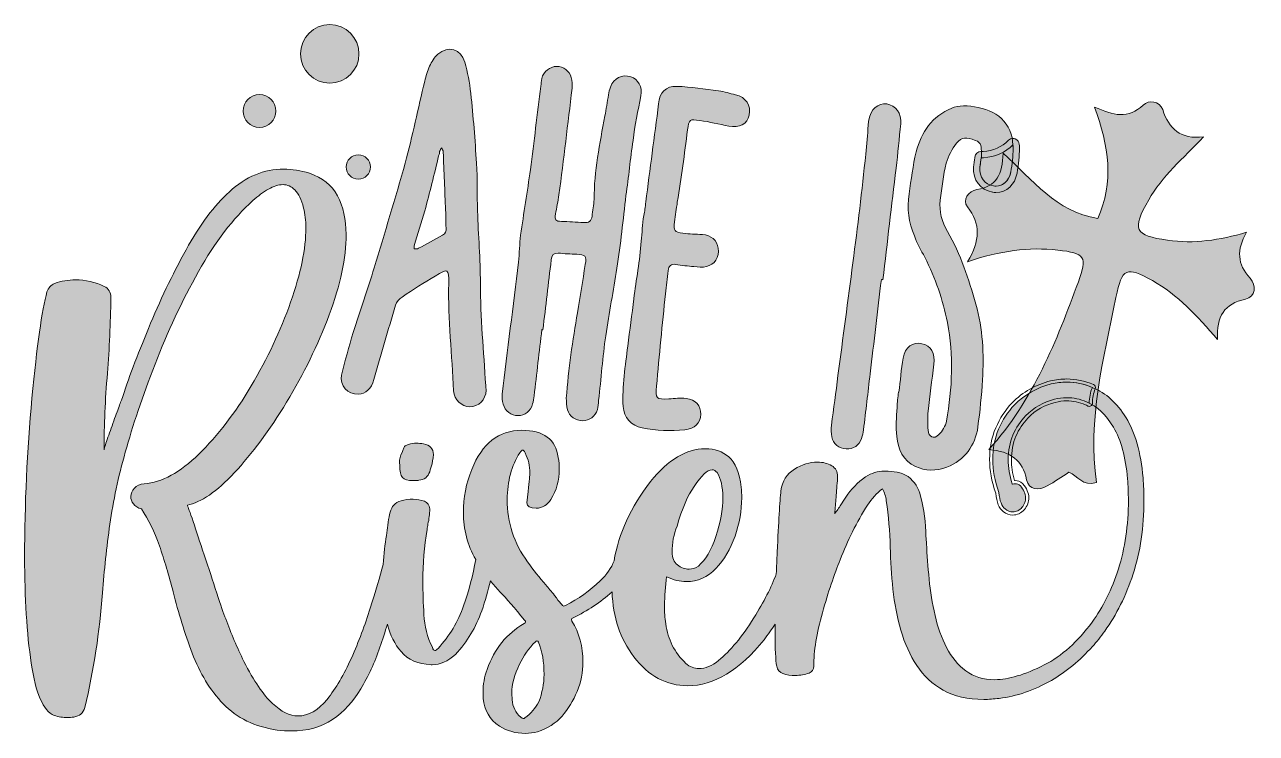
# Model space of a CAD drawing. Header units: inches. Extents: x 70 to 1012, y -811 to -269.
import ezdxf

# ---------------------------------------------------------------- set-up
doc = ezdxf.new("R2010")
doc.units = ezdxf.units.IN
doc.header["$MEASUREMENT"] = 0
doc.layers.add('Layer 1', color=7, linetype='Continuous')

# ---------------------------------------------------------------- blocks, each defined once
blk = doc.blocks.new('block 5')
at = {"layer": 'Layer 1', "true_color": 0xff3c95}
h = blk.add_hatch(color=230, dxfattribs=at)
h.dxf.hatch_style = 2
edge = h.paths.add_edge_path()
edge.add_spline(control_points=[(925.16, -615.58), (923.42, -596.16), (919.06, -580.81), (912.1, -569.55), (905.13, -558.3), (896.68, -550.66), (886.77, -546.64), (880.2, -543.82), (873.57, -542.42), (866.87, -542.42), (862.85, -542.42), (858.83, -542.89), (854.81, -543.82), (844.09, -546.51), (834.71, -551.86), (826.67, -559.9), (821.71, -565.13), (817.72, -571.26), (814.71, -578.3), (811.69, -585.33), (810.18, -593.07), (810.18, -601.51), (810.18, -609.42), (811.72, -617.8), (814.81, -626.64), (815.48, -633.21), (817.09, -637.43), (819.63, -639.3), (821.51, -640.78), (823.45, -641.52), (825.46, -641.52), (826.8, -641.52), (828.07, -641.25), (829.28, -640.71), (831.83, -639.37), (833.63, -637.29), (834.71, -634.48), (835.11, -633.27), (835.31, -632), (835.31, -630.66), (835.31, -627.71), (833.97, -624.7), (831.29, -621.62), (830.08, -620.54), (828.74, -620.01), (827.27, -620.01), (826.6, -620.01), (825.93, -620.14), (825.26, -620.41), (825.26, -620.41), (825.06, -620.01), (825.06, -620.01), (823.05, -613.57), (822.04, -607.48), (822.04, -601.72), (822.04, -594.75), (823.25, -588.45), (825.66, -582.82), (828.07, -577.19), (831.29, -572.3), (835.31, -568.15), (841.61, -561.71), (848.98, -557.49), (857.42, -555.48), (860.5, -554.68), (863.58, -554.28), (866.67, -554.28), (871.9, -554.28), (876.98, -555.35), (881.95, -557.49), (889.98, -560.84), (896.85, -567.31), (902.55, -576.89), (908.24, -586.47), (911.83, -599.64), (913.3, -616.39), (913.7, -621.88), (913.9, -627.24), (913.9, -632.47), (913.9, -651.9), (911.36, -669.46), (906.27, -685.13), (901.17, -700.81), (894.47, -714.35), (886.17, -725.74), (875.18, -740.75), (862.98, -751.67), (849.58, -758.5), (834.71, -766), (822.11, -769.76), (811.79, -769.76), (802.95, -769.76), (795.54, -767.51), (789.58, -763.02), (783.62, -758.53), (778.73, -752.6), (774.91, -745.23), (771.09, -737.87), (768.14, -729.66), (766.06, -720.61), (763.99, -711.57), (762.48, -702.32), (761.54, -692.87), (760.6, -683.42), (759.93, -674.41), (759.53, -665.84), (759.4, -663.96), (759.26, -662.15), (759.13, -660.41), (758.99, -649.96), (757.59, -639.64), (754.91, -629.45), (753.7, -623.42), (750.55, -618.47), (745.46, -614.58), (742.78, -612.84), (739.96, -611.7), (737.02, -611.16), (734.07, -610.63), (731.05, -610.36), (727.97, -610.36), (727.97, -610.36), (727.17, -610.36), (727.17, -610.36), (722.21, -610.36), (717.45, -611.83), (712.9, -614.78), (706.87, -619.07), (701.84, -624.23), (697.82, -630.26), (696.48, -632.27), (695.21, -634.21), (694, -636.09), (692.53, -638.5), (690.99, -640.78), (689.38, -642.92), (689.78, -638.77), (690.12, -634.68), (690.38, -630.66), (690.65, -625.84), (691.05, -620.95), (691.59, -615.99), (691.59, -615.99), (691.59, -614.58), (691.59, -614.58), (691.59, -610.83), (690.08, -608.05), (687.07, -606.24), (684.05, -604.43), (680.4, -603.52), (676.11, -603.52), (670.22, -603.52), (664.35, -605.33), (658.52, -608.95), (652.69, -612.57), (649.24, -618.07), (648.17, -625.43), (647.37, -633.47), (646.43, -649.12), (645.36, -672.37), (645.1, -678.04), (644.87, -683.55), (644.67, -688.9), (640.9, -699), (635.19, -710.19), (627.47, -722.52), (618.49, -736.99), (609.51, -747.85), (600.54, -755.08), (595.44, -759.24), (590.41, -761.32), (585.46, -761.32), (581.97, -761.32), (578.63, -759.97), (575.41, -757.3), (566.83, -748.99), (561.74, -738.94), (560.13, -727.14), (559.46, -722.45), (559.13, -717.83), (559.13, -713.27), (559.26, -705.64), (559.8, -698.27), (560.74, -691.16), (566.09, -693.57), (571.12, -694.78), (575.81, -694.78), (584.66, -694.78), (592.22, -691.47), (598.53, -684.83), (604.82, -678.2), (609.68, -669.96), (613.1, -660.11), (616.51, -650.26), (618.22, -640.51), (618.22, -630.86), (618.22, -628.05), (618.09, -625.3), (617.82, -622.62), (616.34, -611.5), (613.23, -603.82), (608.47, -599.6), (603.72, -595.38), (597.65, -593.27), (590.28, -593.27), (575.94, -593.27), (562.01, -601.65), (548.47, -618.4), (533.38, -638.01), (524.09, -658.22), (520.56, -679.01), (518.66, -684.37), (515.1, -689.42), (509.88, -694.18), (502.11, -701.82), (493.33, -708.12), (483.55, -713.07), (483.01, -713.34), (482.54, -713.47), (482.14, -713.47), (481.34, -713.47), (478.99, -710.8), (475.11, -705.43), (472.56, -702.22), (470.35, -699.54), (468.47, -697.39), (463.51, -691.77), (458.83, -685.87), (454.4, -679.71), (444.08, -665.37), (438.92, -649.56), (438.92, -632.27), (438.92, -618.07), (442.14, -606.14), (448.57, -596.49), (449.51, -595.02), (450.25, -594.28), (450.78, -594.28), (451.32, -594.28), (451.92, -595.02), (452.59, -596.49), (455.01, -601.45), (456.21, -606.54), (456.21, -611.77), (456.21, -613.24), (455.81, -617.93), (455.01, -625.84), (455.01, -625.84), (454, -634.68), (454, -634.68), (454, -637.36), (456.34, -638.7), (461.04, -638.7), (465.73, -638.7), (469.48, -636.49), (472.29, -632.07), (476.58, -624.97), (478.73, -617.26), (478.73, -608.95), (478.73, -606), (478.45, -602.99), (477.92, -599.91), (476.04, -586.1), (466.73, -579.2), (449.98, -579.2), (432.42, -579.2), (419.69, -589.19), (411.79, -609.15), (407.5, -619.74), (405.36, -630.73), (405.36, -642.12), (405.36, -654.84), (408.53, -666.81), (414.79, -678.05), (412.65, -689.91), (409.6, -701.65), (405.56, -713.27), (401.27, -725.47), (394.77, -736.32), (386.06, -745.84), (385.12, -746.91), (384.32, -747.45), (383.65, -747.45), (382.98, -747.45), (382.31, -746.64), (381.64, -745.03), (377.75, -737.13), (375.61, -728.82), (375.2, -720.11), (374.67, -711.53), (374.4, -702.96), (374.4, -694.38), (374.4, -681.25), (375.47, -668.12), (377.62, -654.98), (377.88, -653.64), (378.08, -652.3), (378.22, -650.96), (379.16, -647.08), (379.63, -643.19), (379.63, -639.3), (379.49, -636.36), (378.15, -634.41), (375.61, -633.47), (372.92, -632.4), (370.04, -631.87), (366.96, -631.87), (366.96, -631.87), (364.75, -631.87), (364.75, -631.87), (357.65, -632.4), (353.16, -634.28), (351.28, -637.5), (349.41, -640.71), (348.2, -645.47), (347.67, -651.77), (347.4, -654.18), (347.06, -656.79), (346.66, -659.61), (345.36, -666.21), (344.48, -673.62), (344.03, -681.8), (341.48, -691.16), (338.21, -702.25), (334.2, -715.08), (330.18, -727.95), (325.35, -740.68), (319.73, -753.27), (314.1, -765.87), (307.9, -776.39), (301.13, -784.83), (294.37, -793.28), (286.89, -797.5), (278.72, -797.5), (272.69, -797.5), (266.22, -794.28), (259.32, -787.85), (252.42, -781.42), (245.15, -770.76), (237.51, -755.89), (232.42, -745.17), (227.8, -734.31), (223.64, -723.32), (222.04, -719.3), (219.76, -712.71), (216.81, -703.53), (213.86, -694.35), (210.65, -684.6), (207.16, -674.28), (203.95, -664.63), (201.13, -656.19), (198.72, -648.95), (196.31, -641.72), (194.83, -637.56), (194.3, -636.49), (204.75, -634.35), (216.74, -626.04), (230.28, -611.56), (243.81, -597.09), (257.11, -579.14), (270.18, -557.69), (283.24, -536.26), (294.1, -514.04), (302.74, -491.06), (311.38, -468.08), (315.71, -447.54), (315.71, -429.45), (315.71, -418.06), (313.53, -408.24), (309.17, -400), (304.82, -391.76), (297.68, -386.03), (287.77, -382.82), (280.93, -380.67), (274.37, -379.6), (268.07, -379.6), (252.92, -379.6), (239.05, -385.36), (226.46, -396.89), (214.93, -407.34), (203.88, -422.15), (193.29, -441.31), (182.7, -460.47), (173.12, -480.47), (164.55, -501.31), (155.97, -522.15), (149.07, -540.48), (143.85, -556.29), (143.71, -556.56), (143.37, -557.36), (142.84, -558.7), (141.9, -561.51), (140.53, -565.37), (138.72, -570.26), (136.91, -575.15), (135.2, -579.91), (133.59, -584.53), (131.99, -589.15), (130.98, -592.34), (130.58, -594.08), (130.58, -575.32), (131.45, -555.82), (133.19, -535.58), (134.66, -516.42), (135.53, -497.33), (135.81, -478.3), (135.81, -478.3), (135.81, -477.69), (135.81, -477.69), (135.81, -473.67), (134.13, -470.86), (130.78, -469.25), (123.81, -465.9), (116.44, -464.22), (108.67, -464.22), (103.17, -464.22), (97.88, -465.16), (92.79, -467.04), (89.97, -468.11), (88.03, -470.26), (86.96, -473.47), (83.07, -487.41), (79.25, -514.48), (75.5, -554.68), (71.75, -594.88), (69.87, -635.42), (69.87, -676.29), (69.87, -707.24), (71.55, -734.21), (74.9, -757.19), (78.25, -780.17), (84.08, -793.48), (92.39, -797.1), (95.74, -798.17), (99.15, -798.7), (102.64, -798.7), (104.25, -798.7), (105.85, -798.57), (107.46, -798.3), (111.89, -797.63), (114.7, -795.22), (115.91, -791.07), (122.74, -762.39), (127.23, -733.17), (129.37, -703.42), (130.71, -686.27), (132.62, -668.79), (135.1, -650.96), (137.58, -633.14), (141.5, -614.78), (146.86, -595.89), (152.49, -575.78), (160.06, -553.41), (169.57, -528.75), (179.09, -504.09), (190.18, -480.47), (202.84, -457.89), (215.5, -435.31), (229.34, -417.26), (244.35, -403.72), (248.37, -400.1), (252.35, -397.16), (256.31, -394.88), (260.26, -392.6), (263.98, -391.46), (267.47, -391.46), (270.81, -391.46), (273.86, -392.84), (276.61, -395.58), (279.36, -398.33), (281.54, -402.92), (283.14, -409.35), (284.35, -413.91), (284.95, -418.93), (284.95, -424.42), (284.95, -440.37), (281.06, -459.3), (273.29, -481.21), (265.52, -503.12), (255.47, -524.46), (243.14, -545.23), (230.81, -566), (217.48, -583.39), (203.14, -597.39), (188.8, -611.4), (174.87, -619), (161.33, -620.21), (158.12, -620.34), (155.6, -621.38), (153.79, -623.32), (151.99, -625.27), (151.08, -627.44), (151.08, -629.86), (151.08, -631.73), (151.75, -633.57), (153.09, -635.38), (154.43, -637.19), (156.44, -638.5), (159.12, -639.3), (164.61, -647.21), (169.24, -656.62), (172.99, -667.55), (176.74, -678.47), (180.23, -690.16), (183.44, -702.62), (187.46, -718.7), (192.32, -734.35), (198.02, -749.56), (203.71, -764.76), (211.65, -777.7), (221.84, -788.35), (232.02, -799), (245.76, -805.67), (263.04, -808.35), (266.79, -808.75), (270.35, -808.95), (273.7, -808.95), (286.16, -808.95), (296.71, -806.01), (305.35, -800.11), (314, -794.21), (321.2, -786.44), (326.96, -776.79), (332.72, -767.14), (337.58, -756.56), (341.54, -745.03), (343.55, -739.16), (345.47, -733.27), (347.29, -727.36), (349.4, -735.7), (352.86, -742.71), (357.72, -748.35), (363.08, -754.58), (370.71, -757.9), (380.63, -758.3), (380.63, -758.3), (381.44, -758.3), (381.44, -758.3), (387.6, -758.3), (393.56, -755.69), (399.33, -750.46), (408.44, -740.68), (415.13, -729.56), (419.43, -717.09), (422.07, -709.54), (424.24, -701.88), (426.03, -694.15), (428.3, -696.97), (430.63, -699.74), (433.1, -702.42), (438.32, -707.65), (444.69, -714.95), (452.19, -724.33), (452.73, -724.87), (453, -725.33), (453, -725.74), (453, -726.14), (452.59, -726.54), (451.79, -726.94), (438.66, -734.45), (429.21, -746.11), (423.45, -761.92), (421.44, -767.55), (420.43, -773.38), (420.43, -779.41), (420.43, -779.41), (420.63, -784.23), (420.63, -784.23), (421.44, -793.08), (425.52, -800.11), (432.89, -805.34), (438.92, -808.95), (445.49, -810.76), (452.59, -810.76), (455.94, -810.76), (459.09, -810.36), (462.04, -809.56), (469.81, -807.01), (476.08, -803.02), (480.83, -797.6), (485.59, -792.17), (489.44, -785.87), (492.39, -778.7), (495.34, -771.53), (496.81, -764.06), (496.81, -756.29), (496.81, -744.5), (494, -734.05), (488.37, -724.93), (488.37, -724.93), (487.97, -723.73), (487.97, -723.73), (487.97, -723.19), (488.44, -722.79), (489.38, -722.52), (500.25, -717.19), (510.14, -710.56), (519.07, -702.67), (519.82, -722.02), (525.32, -738.58), (535.71, -752.27), (546.9, -767.01), (560.67, -774.38), (577.02, -774.38), (596.98, -774.38), (616.41, -762.65), (635.31, -739.2), (638.35, -735.26), (641.14, -731.28), (643.78, -727.26), (643.76, -729.61), (643.75, -731.92), (643.75, -734.18), (643.75, -746.24), (644.15, -754.68), (644.96, -759.51), (645.63, -762.32), (647.24, -764.2), (649.78, -765.13), (652.73, -766.07), (655.88, -766.54), (659.23, -766.54), (662.98, -766.54), (666.46, -765.94), (669.68, -764.73), (672.09, -763.79), (673.3, -762.05), (673.3, -759.51), (673.3, -747.98), (675.51, -734.35), (679.93, -718.6), (684.35, -702.86), (688.91, -689.35), (693.6, -678.1), (699.09, -663.49), (706.06, -649.56), (714.51, -636.29), (717.72, -631.6), (721.47, -627.44), (725.76, -623.83), (727.37, -626.78), (728.37, -629.79), (728.78, -632.87), (728.78, -632.87), (728.78, -633.07), (728.78, -633.07), (730.52, -644.73), (731.52, -656.52), (731.79, -668.45), (732.06, -679.04), (732.76, -689.76), (733.9, -700.61), (735.04, -711.46), (737.05, -721.92), (739.93, -731.97), (742.81, -742.02), (746.87, -751), (752.09, -758.9), (757.32, -766.81), (764.08, -773.11), (772.39, -777.8), (780.7, -782.49), (791.02, -784.83), (803.35, -784.83), (807.1, -784.83), (811.06, -784.56), (815.21, -784.03), (828.48, -782.42), (841.74, -777.86), (855.01, -770.36), (866.4, -763.66), (876.85, -755.02), (886.37, -744.43), (889.71, -740.81), (892.86, -736.86), (895.81, -732.57), (904.79, -720.24), (912.03, -705.71), (917.52, -688.95), (923.02, -672.2), (925.76, -653.37), (925.76, -632.47), (925.76, -626.98), (925.56, -621.35), (925.16, -615.58)], knot_values=[0, 0, 0, 0, 1, 1, 1, 2, 2, 2, 3, 3, 3, 4, 4, 4, 5, 5, 5, 6, 6, 6, 7, 7, 7, 8, 8, 8, 9, 9, 9, 10, 10, 10, 11, 11, 11, 12, 12, 12, 13, 13, 13, 14, 14, 14, 15, 15, 15, 16, 16, 16, 17, 17, 17, 18, 18, 18, 19, 19, 19, 20, 20, 20, 21, 21, 21, 22, 22, 22, 23, 23, 23, 24, 24, 24, 25, 25, 25, 26, 26, 26, 27, 27, 27, 28, 28, 28, 29, 29, 29, 30, 30, 30, 31, 31, 31, 32, 32, 32, 33, 33, 33, 34, 34, 34, 35, 35, 35, 36, 36, 36, 37, 37, 37, 38, 38, 38, 39, 39, 39, 40, 40, 40, 41, 41, 41, 42, 42, 42, 43, 43, 43, 44, 44, 44, 45, 45, 45, 46, 46, 46, 47, 47, 47, 48, 48, 48, 49, 49, 49, 50, 50, 50, 51, 51, 51, 52, 52, 52, 53, 53, 53, 54, 54, 54, 55, 55, 55, 56, 56, 56, 57, 57, 57, 58, 58, 58, 59, 59, 59, 60, 60, 60, 61, 61, 61, 62, 62, 62, 63, 63, 63, 64, 64, 64, 65, 65, 65, 66, 66, 66, 67, 67, 67, 68, 68, 68, 69, 69, 69, 70, 70, 70, 71, 71, 71, 72, 72, 72, 73, 73, 73, 74, 74, 74, 75, 75, 75, 76, 76, 76, 77, 77, 77, 78, 78, 78, 79, 79, 79, 80, 80, 80, 81, 81, 81, 82, 82, 82, 83, 83, 83, 84, 84, 84, 85, 85, 85, 86, 86, 86, 87, 87, 87, 88, 88, 88, 89, 89, 89, 90, 90, 90, 91, 91, 91, 92, 92, 92, 93, 93, 93, 94, 94, 94, 95, 95, 95, 96, 96, 96, 97, 97, 97, 98, 98, 98, 99, 99, 99, 100, 100, 100, 101, 101, 101, 102, 102, 102, 103, 103, 103, 104, 104, 104, 105, 105, 105, 106, 106, 106, 107, 107, 107, 108, 108, 108, 109, 109, 109, 110, 110, 110, 111, 111, 111, 112, 112, 112, 113, 113, 113, 114, 114, 114, 115, 115, 115, 116, 116, 116, 117, 117, 117, 118, 118, 118, 119, 119, 119, 120, 120, 120, 121, 121, 121, 122, 122, 122, 123, 123, 123, 124, 124, 124, 125, 125, 125, 126, 126, 126, 127, 127, 127, 128, 128, 128, 129, 129, 129, 130, 130, 130, 131, 131, 131, 132, 132, 132, 133, 133, 133, 134, 134, 134, 135, 135, 135, 136, 136, 136, 137, 137, 137, 138, 138, 138, 139, 139, 139, 140, 140, 140, 141, 141, 141, 142, 142, 142, 143, 143, 143, 144, 144, 144, 145, 145, 145, 146, 146, 146, 147, 147, 147, 148, 148, 148, 149, 149, 149, 150, 150, 150, 151, 151, 151, 152, 152, 152, 153, 153, 153, 154, 154, 154, 155, 155, 155, 156, 156, 156, 157, 157, 157, 158, 158, 158, 159, 159, 159, 160, 160, 160, 161, 161, 161, 162, 162, 162, 163, 163, 163, 164, 164, 164, 165, 165, 165, 166, 166, 166, 167, 167, 167, 168, 168, 168, 169, 169, 169, 170, 170, 170, 171, 171, 171, 172, 172, 172, 173, 173, 173, 174, 174, 174, 175, 175, 175, 176, 176, 176, 177, 177, 177, 178, 178, 178, 179, 179, 179, 180, 180, 180, 181, 181, 181, 182, 182, 182, 183, 183, 183, 184, 184, 184, 185, 185, 185, 186, 186, 186, 187, 187, 187, 188, 188, 188, 189, 189, 189, 190, 190, 190, 191, 191, 191, 192, 192, 192, 193, 193, 193, 194, 194, 194, 195, 195, 195, 196, 196, 196, 197, 197, 197, 198, 198, 198, 199, 199, 199, 200, 200, 200, 201, 201, 201, 202, 202, 202, 203, 203, 203, 204, 204, 204, 205, 205, 205, 206, 206, 206, 207, 207, 207, 208, 208, 208, 209, 209, 209, 210, 210, 210, 211, 211, 211, 212, 212, 212, 213, 213, 213, 214, 214, 214, 215, 215, 215, 216, 216, 216, 217, 217, 217, 218, 218, 218, 219, 219, 219, 220, 220, 220, 221, 221, 221, 222, 222, 222, 223, 223, 223, 224, 224, 224, 225, 225, 225, 226, 226, 226, 227, 227, 227, 228, 228, 228, 228], degree=3, periodic=1)
edge = h.paths.add_edge_path()
edge.add_spline(control_points=[(568.78, -652.37), (572.66, -638.97), (577.02, -628.92), (581.84, -622.22), (587.47, -613.64), (592.02, -609.35), (595.51, -609.35), (596.98, -609.35), (598.25, -610.09), (599.33, -611.56), (602.27, -616.12), (603.75, -622.35), (603.75, -630.26), (603.75, -639.77), (602.01, -649.79), (598.53, -660.31), (595.04, -670.83), (590.55, -678.37), (585.06, -682.92), (582.78, -684.53), (580.43, -685.33), (578.02, -685.33), (574.81, -685.33), (571.82, -684.23), (569.08, -682.02), (566.33, -679.81), (564.96, -676.56), (564.96, -672.27), (564.96, -665.44), (566.23, -658.8), (568.78, -652.37)], knot_values=[0, 0, 0, 0, 1, 1, 1, 2, 2, 2, 3, 3, 3, 4, 4, 4, 5, 5, 5, 6, 6, 6, 7, 7, 7, 8, 8, 8, 9, 9, 9, 10, 10, 10, 10], degree=3, periodic=1)
edge = h.paths.add_edge_path()
edge.add_spline(control_points=[(463.05, -786.64), (460.5, -791.47), (456.95, -795.55), (452.39, -798.9), (451.99, -799.31), (451.59, -799.51), (451.19, -799.51), (450.52, -799.51), (449.91, -799.17), (449.38, -798.5), (445.22, -794.88), (443.01, -790.39), (442.74, -785.03), (442.74, -785.03), (442.34, -780.01), (442.34, -780.01), (442.34, -773.31), (444.35, -765.94), (448.37, -757.9), (451.45, -751.47), (455.47, -745.77), (460.43, -740.81), (460.97, -740.28), (461.37, -740.01), (461.64, -740.01), (462.04, -740.01), (462.44, -740.41), (462.85, -741.21), (465.66, -747.92), (467.07, -756.09), (467.07, -765.74), (467.07, -772.84), (465.73, -779.81), (463.05, -786.64)], knot_values=[0, 0, 0, 0, 1, 1, 1, 2, 2, 2, 3, 3, 3, 4, 4, 4, 5, 5, 5, 6, 6, 6, 7, 7, 7, 8, 8, 8, 9, 9, 9, 10, 10, 10, 11, 11, 11, 11], degree=3, periodic=1)
h = blk.add_hatch(color=230, dxfattribs=at)
h.dxf.hatch_style = 2
edge = h.paths.add_edge_path()
edge.add_spline(control_points=[(358.82, -615.18), (360.23, -616.79), (362.87, -617.6), (366.76, -617.6), (366.76, -617.6), (368.57, -617.6), (368.57, -617.6), (369.64, -617.6), (370.58, -617.53), (371.39, -617.39), (375.54, -616.99), (378.29, -614.85), (379.63, -610.96), (379.63, -610.96), (380.03, -609.35), (380.03, -609.35), (381.1, -606.41), (381.84, -603.39), (382.24, -600.31), (382.24, -600.31), (382.44, -597.69), (382.44, -597.69), (382.44, -593.14), (379.89, -590.46), (374.8, -589.65), (373.06, -589.25), (371.32, -589.05), (369.58, -589.05), (367.43, -589.05), (365.36, -589.39), (363.34, -590.06), (362.41, -590.33), (361.6, -590.7), (360.93, -591.16), (360.26, -591.63), (359.79, -592.34), (359.53, -593.27), (359.26, -594.21), (358.92, -595.15), (358.52, -596.09), (357.18, -598.63), (356.51, -601.25), (356.51, -603.93), (356.51, -603.93), (356.71, -606.14), (356.71, -606.14), (356.71, -610.56), (357.41, -613.57), (358.82, -615.18)], knot_values=[0, 0, 0, 0, 1, 1, 1, 2, 2, 2, 3, 3, 3, 4, 4, 4, 5, 5, 5, 6, 6, 6, 7, 7, 7, 8, 8, 8, 9, 9, 9, 10, 10, 10, 11, 11, 11, 12, 12, 12, 13, 13, 13, 14, 14, 14, 15, 15, 15, 16, 16, 16, 16], degree=3, periodic=1)
at = {"layer": 'Layer 1', "lineweight": 0}
for points, knots in [([(925.16, -615.58), (923.42, -596.16), (919.06, -580.81), (912.1, -569.55), (905.13, -558.3), (896.68, -550.66), (886.77, -546.64), (880.2, -543.82), (873.57, -542.42), (866.87, -542.42), (862.85, -542.42), (858.83, -542.89), (854.81, -543.82), (844.09, -546.51), (834.71, -551.86), (826.67, -559.9), (821.71, -565.13), (817.72, -571.26), (814.71, -578.3), (811.69, -585.33), (810.18, -593.07), (810.18, -601.51), (810.18, -609.42), (811.72, -617.8), (814.81, -626.64), (815.48, -633.21), (817.09, -637.43), (819.63, -639.3), (821.51, -640.78), (823.45, -641.52), (825.46, -641.52), (826.8, -641.52), (828.07, -641.25), (829.28, -640.71), (831.83, -639.37), (833.63, -637.29), (834.71, -634.48), (835.11, -633.27), (835.31, -632), (835.31, -630.66), (835.31, -627.71), (833.97, -624.7), (831.29, -621.62), (830.08, -620.54), (828.74, -620.01), (827.27, -620.01), (826.6, -620.01), (825.93, -620.14), (825.26, -620.41), (825.26, -620.41), (825.06, -620.01), (825.06, -620.01), (823.05, -613.57), (822.04, -607.48), (822.04, -601.72), (822.04, -594.75), (823.25, -588.45), (825.66, -582.82), (828.07, -577.19), (831.29, -572.3), (835.31, -568.15), (841.61, -561.71), (848.98, -557.49), (857.42, -555.48), (860.5, -554.68), (863.58, -554.28), (866.67, -554.28), (871.9, -554.28), (876.98, -555.35), (881.95, -557.49), (889.98, -560.84), (896.85, -567.31), (902.55, -576.89), (908.24, -586.47), (911.83, -599.64), (913.3, -616.39), (913.7, -621.88), (913.9, -627.24), (913.9, -632.47), (913.9, -651.9), (911.36, -669.46), (906.27, -685.13), (901.17, -700.81), (894.47, -714.35), (886.17, -725.74), (875.18, -740.75), (862.98, -751.67), (849.58, -758.5), (834.71, -766), (822.11, -769.76), (811.79, -769.76), (802.95, -769.76), (795.54, -767.51), (789.58, -763.02), (783.62, -758.53), (778.73, -752.6), (774.91, -745.23), (771.09, -737.87), (768.14, -729.66), (766.06, -720.61), (763.99, -711.57), (762.48, -702.32), (761.54, -692.87), (760.6, -683.42), (759.93, -674.41), (759.53, -665.84), (759.4, -663.96), (759.26, -662.15), (759.13, -660.41), (758.99, -649.96), (757.59, -639.64), (754.91, -629.45), (753.7, -623.42), (750.55, -618.47), (745.46, -614.58), (742.78, -612.84), (739.96, -611.7), (737.02, -611.16), (734.07, -610.63), (731.05, -610.36), (727.97, -610.36), (727.97, -610.36), (727.17, -610.36), (727.17, -610.36), (722.21, -610.36), (717.45, -611.83), (712.9, -614.78), (706.87, -619.07), (701.84, -624.23), (697.82, -630.26), (696.48, -632.27), (695.21, -634.21), (694, -636.09), (692.53, -638.5), (690.99, -640.78), (689.38, -642.92), (689.78, -638.77), (690.12, -634.68), (690.38, -630.66), (690.65, -625.84), (691.05, -620.95), (691.59, -615.99), (691.59, -615.99), (691.59, -614.58), (691.59, -614.58), (691.59, -610.83), (690.08, -608.05), (687.07, -606.24), (684.05, -604.43), (680.4, -603.52), (676.11, -603.52), (670.22, -603.52), (664.35, -605.33), (658.52, -608.95), (652.69, -612.57), (649.24, -618.07), (648.17, -625.43), (647.37, -633.47), (646.43, -649.12), (645.36, -672.37), (645.1, -678.04), (644.87, -683.55), (644.67, -688.9), (640.9, -699), (635.19, -710.19), (627.47, -722.52), (618.49, -736.99), (609.51, -747.85), (600.54, -755.08), (595.44, -759.24), (590.41, -761.32), (585.46, -761.32), (581.97, -761.32), (578.63, -759.97), (575.41, -757.3), (566.83, -748.99), (561.74, -738.94), (560.13, -727.14), (559.46, -722.45), (559.13, -717.83), (559.13, -713.27), (559.26, -705.64), (559.8, -698.27), (560.74, -691.16), (566.09, -693.57), (571.12, -694.78), (575.81, -694.78), (584.66, -694.78), (592.22, -691.47), (598.53, -684.83), (604.82, -678.2), (609.68, -669.96), (613.1, -660.11), (616.51, -650.26), (618.22, -640.51), (618.22, -630.86), (618.22, -628.05), (618.09, -625.3), (617.82, -622.62), (616.34, -611.5), (613.23, -603.82), (608.47, -599.6), (603.72, -595.38), (597.65, -593.27), (590.28, -593.27), (575.94, -593.27), (562.01, -601.65), (548.47, -618.4), (533.38, -638.01), (524.09, -658.22), (520.56, -679.01), (518.66, -684.37), (515.1, -689.42), (509.88, -694.18), (502.11, -701.82), (493.33, -708.12), (483.55, -713.07), (483.01, -713.34), (482.54, -713.47), (482.14, -713.47), (481.34, -713.47), (478.99, -710.8), (475.11, -705.43), (472.56, -702.22), (470.35, -699.54), (468.47, -697.39), (463.51, -691.77), (458.83, -685.87), (454.4, -679.71), (444.08, -665.37), (438.92, -649.56), (438.92, -632.27), (438.92, -618.07), (442.14, -606.14), (448.57, -596.49), (449.51, -595.02), (450.25, -594.28), (450.78, -594.28), (451.32, -594.28), (451.92, -595.02), (452.59, -596.49), (455.01, -601.45), (456.21, -606.54), (456.21, -611.77), (456.21, -613.24), (455.81, -617.93), (455.01, -625.84), (455.01, -625.84), (454, -634.68), (454, -634.68), (454, -637.36), (456.34, -638.7), (461.04, -638.7), (465.73, -638.7), (469.48, -636.49), (472.29, -632.07), (476.58, -624.97), (478.73, -617.26), (478.73, -608.95), (478.73, -606), (478.45, -602.99), (477.92, -599.91), (476.04, -586.1), (466.73, -579.2), (449.98, -579.2), (432.42, -579.2), (419.69, -589.19), (411.79, -609.15), (407.5, -619.74), (405.36, -630.73), (405.36, -642.12), (405.36, -654.84), (408.53, -666.81), (414.79, -678.05), (412.65, -689.91), (409.6, -701.65), (405.56, -713.27), (401.27, -725.47), (394.77, -736.32), (386.06, -745.84), (385.12, -746.91), (384.32, -747.45), (383.65, -747.45), (382.98, -747.45), (382.31, -746.64), (381.64, -745.03), (377.75, -737.13), (375.61, -728.82), (375.2, -720.11), (374.67, -711.53), (374.4, -702.96), (374.4, -694.38), (374.4, -681.25), (375.47, -668.12), (377.62, -654.98), (377.88, -653.64), (378.08, -652.3), (378.22, -650.96), (379.16, -647.08), (379.63, -643.19), (379.63, -639.3), (379.49, -636.36), (378.15, -634.41), (375.61, -633.47), (372.92, -632.4), (370.04, -631.87), (366.96, -631.87), (366.96, -631.87), (364.75, -631.87), (364.75, -631.87), (357.65, -632.4), (353.16, -634.28), (351.28, -637.5), (349.41, -640.71), (348.2, -645.47), (347.67, -651.77), (347.4, -654.18), (347.06, -656.79), (346.66, -659.61), (345.36, -666.21), (344.48, -673.62), (344.03, -681.8), (341.48, -691.16), (338.21, -702.25), (334.2, -715.08), (330.18, -727.95), (325.35, -740.68), (319.73, -753.27), (314.1, -765.87), (307.9, -776.39), (301.13, -784.83), (294.37, -793.28), (286.89, -797.5), (278.72, -797.5), (272.69, -797.5), (266.22, -794.28), (259.32, -787.85), (252.42, -781.42), (245.15, -770.76), (237.51, -755.89), (232.42, -745.17), (227.8, -734.31), (223.64, -723.32), (222.04, -719.3), (219.76, -712.71), (216.81, -703.53), (213.86, -694.35), (210.65, -684.6), (207.16, -674.28), (203.95, -664.63), (201.13, -656.19), (198.72, -648.95), (196.31, -641.72), (194.83, -637.56), (194.3, -636.49), (204.75, -634.35), (216.74, -626.04), (230.28, -611.56), (243.81, -597.09), (257.11, -579.14), (270.18, -557.69), (283.24, -536.26), (294.1, -514.04), (302.74, -491.06), (311.38, -468.08), (315.71, -447.54), (315.71, -429.45), (315.71, -418.06), (313.53, -408.24), (309.17, -400), (304.82, -391.76), (297.68, -386.03), (287.77, -382.82), (280.93, -380.67), (274.37, -379.6), (268.07, -379.6), (252.92, -379.6), (239.05, -385.36), (226.46, -396.89), (214.93, -407.34), (203.88, -422.15), (193.29, -441.31), (182.7, -460.47), (173.12, -480.47), (164.55, -501.31), (155.97, -522.15), (149.07, -540.48), (143.85, -556.29), (143.71, -556.56), (143.37, -557.36), (142.84, -558.7), (141.9, -561.51), (140.53, -565.37), (138.72, -570.26), (136.91, -575.15), (135.2, -579.91), (133.59, -584.53), (131.99, -589.15), (130.98, -592.34), (130.58, -594.08), (130.58, -575.32), (131.45, -555.82), (133.19, -535.58), (134.66, -516.42), (135.53, -497.33), (135.81, -478.3), (135.81, -478.3), (135.81, -477.69), (135.81, -477.69), (135.81, -473.67), (134.13, -470.86), (130.78, -469.25), (123.81, -465.9), (116.44, -464.22), (108.67, -464.22), (103.17, -464.22), (97.88, -465.16), (92.79, -467.04), (89.97, -468.11), (88.03, -470.26), (86.96, -473.47), (83.07, -487.41), (79.25, -514.48), (75.5, -554.68), (71.75, -594.88), (69.87, -635.42), (69.87, -676.29), (69.87, -707.24), (71.55, -734.21), (74.9, -757.19), (78.25, -780.17), (84.08, -793.48), (92.39, -797.1), (95.74, -798.17), (99.15, -798.7), (102.64, -798.7), (104.25, -798.7), (105.85, -798.57), (107.46, -798.3), (111.89, -797.63), (114.7, -795.22), (115.91, -791.07), (122.74, -762.39), (127.23, -733.17), (129.37, -703.42), (130.71, -686.27), (132.62, -668.79), (135.1, -650.96), (137.58, -633.14), (141.5, -614.78), (146.86, -595.89), (152.49, -575.78), (160.06, -553.41), (169.57, -528.75), (179.09, -504.09), (190.18, -480.47), (202.84, -457.89), (215.5, -435.31), (229.34, -417.26), (244.35, -403.72), (248.37, -400.1), (252.35, -397.16), (256.31, -394.88), (260.26, -392.6), (263.98, -391.46), (267.47, -391.46), (270.81, -391.46), (273.86, -392.84), (276.61, -395.58), (279.36, -398.33), (281.54, -402.92), (283.14, -409.35), (284.35, -413.91), (284.95, -418.93), (284.95, -424.42), (284.95, -440.37), (281.06, -459.3), (273.29, -481.21), (265.52, -503.12), (255.47, -524.46), (243.14, -545.23), (230.81, -566), (217.48, -583.39), (203.14, -597.39), (188.8, -611.4), (174.87, -619), (161.33, -620.21), (158.12, -620.34), (155.6, -621.38), (153.79, -623.32), (151.99, -625.27), (151.08, -627.44), (151.08, -629.86), (151.08, -631.73), (151.75, -633.57), (153.09, -635.38), (154.43, -637.19), (156.44, -638.5), (159.12, -639.3), (164.61, -647.21), (169.24, -656.62), (172.99, -667.55), (176.74, -678.47), (180.23, -690.16), (183.44, -702.62), (187.46, -718.7), (192.32, -734.35), (198.02, -749.56), (203.71, -764.76), (211.65, -777.7), (221.84, -788.35), (232.02, -799), (245.76, -805.67), (263.04, -808.35), (266.79, -808.75), (270.35, -808.95), (273.7, -808.95), (286.16, -808.95), (296.71, -806.01), (305.35, -800.11), (314, -794.21), (321.2, -786.44), (326.96, -776.79), (332.72, -767.14), (337.58, -756.56), (341.54, -745.03), (343.55, -739.16), (345.47, -733.27), (347.29, -727.36), (349.4, -735.7), (352.86, -742.71), (357.72, -748.35), (363.08, -754.58), (370.71, -757.9), (380.63, -758.3), (380.63, -758.3), (381.44, -758.3), (381.44, -758.3), (387.6, -758.3), (393.56, -755.69), (399.33, -750.46), (408.44, -740.68), (415.13, -729.56), (419.43, -717.09), (422.07, -709.54), (424.24, -701.88), (426.03, -694.15), (428.3, -696.97), (430.63, -699.74), (433.1, -702.42), (438.32, -707.65), (444.69, -714.95), (452.19, -724.33), (452.73, -724.87), (453, -725.33), (453, -725.74), (453, -726.14), (452.59, -726.54), (451.79, -726.94), (438.66, -734.45), (429.21, -746.11), (423.45, -761.92), (421.44, -767.55), (420.43, -773.38), (420.43, -779.41), (420.43, -779.41), (420.63, -784.23), (420.63, -784.23), (421.44, -793.08), (425.52, -800.11), (432.89, -805.34), (438.92, -808.95), (445.49, -810.76), (452.59, -810.76), (455.94, -810.76), (459.09, -810.36), (462.04, -809.56), (469.81, -807.01), (476.08, -803.02), (480.83, -797.6), (485.59, -792.17), (489.44, -785.87), (492.39, -778.7), (495.34, -771.53), (496.81, -764.06), (496.81, -756.29), (496.81, -744.5), (494, -734.05), (488.37, -724.93), (488.37, -724.93), (487.97, -723.73), (487.97, -723.73), (487.97, -723.19), (488.44, -722.79), (489.38, -722.52), (500.25, -717.19), (510.14, -710.56), (519.07, -702.67), (519.82, -722.02), (525.32, -738.58), (535.71, -752.27), (546.9, -767.01), (560.67, -774.38), (577.02, -774.38), (596.98, -774.38), (616.41, -762.65), (635.31, -739.2), (638.35, -735.26), (641.14, -731.28), (643.78, -727.26), (643.76, -729.61), (643.75, -731.92), (643.75, -734.18), (643.75, -746.24), (644.15, -754.68), (644.96, -759.51), (645.63, -762.32), (647.24, -764.2), (649.78, -765.13), (652.73, -766.07), (655.88, -766.54), (659.23, -766.54), (662.98, -766.54), (666.46, -765.94), (669.68, -764.73), (672.09, -763.79), (673.3, -762.05), (673.3, -759.51), (673.3, -747.98), (675.51, -734.35), (679.93, -718.6), (684.35, -702.86), (688.91, -689.35), (693.6, -678.1), (699.09, -663.49), (706.06, -649.56), (714.51, -636.29), (717.72, -631.6), (721.47, -627.44), (725.76, -623.83), (727.37, -626.78), (728.37, -629.79), (728.78, -632.87), (728.78, -632.87), (728.78, -633.07), (728.78, -633.07), (730.52, -644.73), (731.52, -656.52), (731.79, -668.45), (732.06, -679.04), (732.76, -689.76), (733.9, -700.61), (735.04, -711.46), (737.05, -721.92), (739.93, -731.97), (742.81, -742.02), (746.87, -751), (752.09, -758.9), (757.32, -766.81), (764.08, -773.11), (772.39, -777.8), (780.7, -782.49), (791.02, -784.83), (803.35, -784.83), (807.1, -784.83), (811.06, -784.56), (815.21, -784.03), (828.48, -782.42), (841.74, -777.86), (855.01, -770.36), (866.4, -763.66), (876.85, -755.02), (886.37, -744.43), (889.71, -740.81), (892.86, -736.86), (895.81, -732.57), (904.79, -720.24), (912.03, -705.71), (917.52, -688.95), (923.02, -672.2), (925.76, -653.37), (925.76, -632.47), (925.76, -626.98), (925.56, -621.35), (925.16, -615.58)], [0, 0, 0, 0, 1, 1, 1, 2, 2, 2, 3, 3, 3, 4, 4, 4, 5, 5, 5, 6, 6, 6, 7, 7, 7, 8, 8, 8, 9, 9, 9, 10, 10, 10, 11, 11, 11, 12, 12, 12, 13, 13, 13, 14, 14, 14, 15, 15, 15, 16, 16, 16, 17, 17, 17, 18, 18, 18, 19, 19, 19, 20, 20, 20, 21, 21, 21, 22, 22, 22, 23, 23, 23, 24, 24, 24, 25, 25, 25, 26, 26, 26, 27, 27, 27, 28, 28, 28, 29, 29, 29, 30, 30, 30, 31, 31, 31, 32, 32, 32, 33, 33, 33, 34, 34, 34, 35, 35, 35, 36, 36, 36, 37, 37, 37, 38, 38, 38, 39, 39, 39, 40, 40, 40, 41, 41, 41, 42, 42, 42, 43, 43, 43, 44, 44, 44, 45, 45, 45, 46, 46, 46, 47, 47, 47, 48, 48, 48, 49, 49, 49, 50, 50, 50, 51, 51, 51, 52, 52, 52, 53, 53, 53, 54, 54, 54, 55, 55, 55, 56, 56, 56, 57, 57, 57, 58, 58, 58, 59, 59, 59, 60, 60, 60, 61, 61, 61, 62, 62, 62, 63, 63, 63, 64, 64, 64, 65, 65, 65, 66, 66, 66, 67, 67, 67, 68, 68, 68, 69, 69, 69, 70, 70, 70, 71, 71, 71, 72, 72, 72, 73, 73, 73, 74, 74, 74, 75, 75, 75, 76, 76, 76, 77, 77, 77, 78, 78, 78, 79, 79, 79, 80, 80, 80, 81, 81, 81, 82, 82, 82, 83, 83, 83, 84, 84, 84, 85, 85, 85, 86, 86, 86, 87, 87, 87, 88, 88, 88, 89, 89, 89, 90, 90, 90, 91, 91, 91, 92, 92, 92, 93, 93, 93, 94, 94, 94, 95, 95, 95, 96, 96, 96, 97, 97, 97, 98, 98, 98, 99, 99, 99, 100, 100, 100, 101, 101, 101, 102, 102, 102, 103, 103, 103, 104, 104, 104, 105, 105, 105, 106, 106, 106, 107, 107, 107, 108, 108, 108, 109, 109, 109, 110, 110, 110, 111, 111, 111, 112, 112, 112, 113, 113, 113, 114, 114, 114, 115, 115, 115, 116, 116, 116, 117, 117, 117, 118, 118, 118, 119, 119, 119, 120, 120, 120, 121, 121, 121, 122, 122, 122, 123, 123, 123, 124, 124, 124, 125, 125, 125, 126, 126, 126, 127, 127, 127, 128, 128, 128, 129, 129, 129, 130, 130, 130, 131, 131, 131, 132, 132, 132, 133, 133, 133, 134, 134, 134, 135, 135, 135, 136, 136, 136, 137, 137, 137, 138, 138, 138, 139, 139, 139, 140, 140, 140, 141, 141, 141, 142, 142, 142, 143, 143, 143, 144, 144, 144, 145, 145, 145, 146, 146, 146, 147, 147, 147, 148, 148, 148, 149, 149, 149, 150, 150, 150, 151, 151, 151, 152, 152, 152, 153, 153, 153, 154, 154, 154, 155, 155, 155, 156, 156, 156, 157, 157, 157, 158, 158, 158, 159, 159, 159, 160, 160, 160, 161, 161, 161, 162, 162, 162, 163, 163, 163, 164, 164, 164, 165, 165, 165, 166, 166, 166, 167, 167, 167, 168, 168, 168, 169, 169, 169, 170, 170, 170, 171, 171, 171, 172, 172, 172, 173, 173, 173, 174, 174, 174, 175, 175, 175, 176, 176, 176, 177, 177, 177, 178, 178, 178, 179, 179, 179, 180, 180, 180, 181, 181, 181, 182, 182, 182, 183, 183, 183, 184, 184, 184, 185, 185, 185, 186, 186, 186, 187, 187, 187, 188, 188, 188, 189, 189, 189, 190, 190, 190, 191, 191, 191, 192, 192, 192, 193, 193, 193, 194, 194, 194, 195, 195, 195, 196, 196, 196, 197, 197, 197, 198, 198, 198, 199, 199, 199, 200, 200, 200, 201, 201, 201, 202, 202, 202, 203, 203, 203, 204, 204, 204, 205, 205, 205, 206, 206, 206, 207, 207, 207, 208, 208, 208, 209, 209, 209, 210, 210, 210, 211, 211, 211, 212, 212, 212, 213, 213, 213, 214, 214, 214, 215, 215, 215, 216, 216, 216, 217, 217, 217, 218, 218, 218, 219, 219, 219, 220, 220, 220, 221, 221, 221, 222, 222, 222, 223, 223, 223, 224, 224, 224, 225, 225, 225, 226, 226, 226, 227, 227, 227, 228, 228, 228, 228]), ([(358.82, -615.18), (360.23, -616.79), (362.87, -617.6), (366.76, -617.6), (366.76, -617.6), (368.57, -617.6), (368.57, -617.6), (369.64, -617.6), (370.58, -617.53), (371.39, -617.39), (375.54, -616.99), (378.29, -614.85), (379.63, -610.96), (379.63, -610.96), (380.03, -609.35), (380.03, -609.35), (381.1, -606.41), (381.84, -603.39), (382.24, -600.31), (382.24, -600.31), (382.44, -597.69), (382.44, -597.69), (382.44, -593.14), (379.89, -590.46), (374.8, -589.65), (373.06, -589.25), (371.32, -589.05), (369.58, -589.05), (367.43, -589.05), (365.36, -589.39), (363.34, -590.06), (362.41, -590.33), (361.6, -590.7), (360.93, -591.16), (360.26, -591.63), (359.79, -592.34), (359.53, -593.27), (359.26, -594.21), (358.92, -595.15), (358.52, -596.09), (357.18, -598.63), (356.51, -601.25), (356.51, -603.93), (356.51, -603.93), (356.71, -606.14), (356.71, -606.14), (356.71, -610.56), (357.41, -613.57), (358.82, -615.18)], [0, 0, 0, 0, 1, 1, 1, 2, 2, 2, 3, 3, 3, 4, 4, 4, 5, 5, 5, 6, 6, 6, 7, 7, 7, 8, 8, 8, 9, 9, 9, 10, 10, 10, 11, 11, 11, 12, 12, 12, 13, 13, 13, 14, 14, 14, 15, 15, 15, 16, 16, 16, 16]), ([(568.78, -652.37), (572.66, -638.97), (577.02, -628.92), (581.84, -622.22), (587.47, -613.64), (592.02, -609.35), (595.51, -609.35), (596.98, -609.35), (598.25, -610.09), (599.33, -611.56), (602.27, -616.12), (603.75, -622.35), (603.75, -630.26), (603.75, -639.77), (602.01, -649.79), (598.53, -660.31), (595.04, -670.83), (590.55, -678.37), (585.06, -682.92), (582.78, -684.53), (580.43, -685.33), (578.02, -685.33), (574.81, -685.33), (571.82, -684.23), (569.08, -682.02), (566.33, -679.81), (564.96, -676.56), (564.96, -672.27), (564.96, -665.44), (566.23, -658.8), (568.78, -652.37)], [0, 0, 0, 0, 1, 1, 1, 2, 2, 2, 3, 3, 3, 4, 4, 4, 5, 5, 5, 6, 6, 6, 7, 7, 7, 8, 8, 8, 9, 9, 9, 10, 10, 10, 10]), ([(463.05, -786.64), (460.5, -791.47), (456.95, -795.55), (452.39, -798.9), (451.99, -799.31), (451.59, -799.51), (451.19, -799.51), (450.52, -799.51), (449.91, -799.17), (449.38, -798.5), (445.22, -794.88), (443.01, -790.39), (442.74, -785.03), (442.74, -785.03), (442.34, -780.01), (442.34, -780.01), (442.34, -773.31), (444.35, -765.94), (448.37, -757.9), (451.45, -751.47), (455.47, -745.77), (460.43, -740.81), (460.97, -740.28), (461.37, -740.01), (461.64, -740.01), (462.04, -740.01), (462.44, -740.41), (462.85, -741.21), (465.66, -747.92), (467.07, -756.09), (467.07, -765.74), (467.07, -772.84), (465.73, -779.81), (463.05, -786.64)], [0, 0, 0, 0, 1, 1, 1, 2, 2, 2, 3, 3, 3, 4, 4, 4, 5, 5, 5, 6, 6, 6, 7, 7, 7, 8, 8, 8, 9, 9, 9, 10, 10, 10, 11, 11, 11, 11])]:
    blk.add_open_spline(points, degree=3, knots=knots, dxfattribs=at)
blk = doc.blocks.new('block 4')
at = {"layer": 'Layer 1', "lineweight": 0}
for points, knots in [([(888.61, -545.58), (888.37, -544.98), (887.9, -544.5), (887.31, -544.25), (880.57, -541.43), (873.69, -540), (866.87, -540), (862.7, -540), (858.46, -540.49), (854.26, -541.47), (843.12, -544.25), (833.27, -549.88), (824.96, -558.19), (819.78, -563.65), (815.6, -570.08), (812.48, -577.34), (809.35, -584.65), (807.76, -592.78), (807.76, -601.51), (807.76, -609.58), (809.33, -618.21), (812.43, -627.17), (813.2, -634.35), (815.08, -638.96), (818.2, -641.25), (820.44, -643.02), (822.9, -643.94), (825.46, -643.94), (827.14, -643.94), (828.76, -643.6), (830.27, -642.92), (830.31, -642.9), (830.36, -642.88), (830.41, -642.85), (833.48, -641.24), (835.69, -638.71), (836.97, -635.34), (837.49, -633.8), (837.73, -632.26), (837.73, -630.66), (837.73, -627.13), (836.18, -623.55), (833.12, -620.03), (833.05, -619.95), (832.98, -619.87), (832.9, -619.8), (831.24, -618.33), (829.35, -617.59), (827.27, -617.59), (827.14, -617.59), (827, -617.59), (826.87, -617.6), (825.27, -612.04), (824.47, -606.7), (824.47, -601.72), (824.47, -595.11), (825.62, -589.07), (827.89, -583.77), (830.17, -578.45), (833.26, -573.75), (837.05, -569.83), (842.98, -563.77), (850.03, -559.73), (857.98, -557.84), (860.9, -557.08), (863.81, -556.7), (866.67, -556.7), (871.53, -556.7), (876.35, -557.71), (880.99, -559.72), (881.59, -559.97), (882.14, -560.25), (882.7, -560.52), (882.7, -560.52), (882.93, -560.64), (882.93, -560.64), (883.27, -560.81), (883.64, -560.89), (884.01, -560.89), (884.46, -560.89), (884.91, -560.77), (885.3, -560.52), (886.01, -560.08), (886.44, -559.29), (886.43, -558.45), (886.39, -554.62), (887.12, -550.91), (888.6, -547.43), (888.85, -546.84), (888.85, -546.17), (888.61, -545.58)], [0, 0, 0, 0, 1, 1, 1, 2, 2, 2, 3, 3, 3, 4, 4, 4, 5, 5, 5, 6, 6, 6, 7, 7, 7, 8, 8, 8, 9, 9, 9, 10, 10, 10, 11, 11, 11, 12, 12, 12, 13, 13, 13, 14, 14, 14, 15, 15, 15, 16, 16, 16, 17, 17, 17, 18, 18, 18, 19, 19, 19, 20, 20, 20, 21, 21, 21, 22, 22, 22, 23, 23, 23, 24, 24, 24, 25, 25, 25, 26, 26, 26, 27, 27, 27, 28, 28, 28, 29, 29, 29, 30, 30, 30, 30]), ([(884.01, -558.47), (883.33, -558.13), (882.65, -557.79), (881.95, -557.49), (876.98, -555.35), (871.9, -554.28), (866.67, -554.28), (863.58, -554.28), (860.5, -554.68), (857.42, -555.48), (848.98, -557.49), (841.61, -561.71), (835.31, -568.15), (831.29, -572.3), (828.07, -577.19), (825.66, -582.82), (823.25, -588.45), (822.04, -594.75), (822.04, -601.72), (822.04, -607.48), (823.05, -613.57), (825.06, -620.01), (825.06, -620.01), (825.26, -620.41), (825.26, -620.41), (825.93, -620.14), (826.6, -620.01), (827.27, -620.01), (828.74, -620.01), (830.08, -620.54), (831.29, -621.62), (833.97, -624.7), (835.31, -627.71), (835.31, -630.66), (835.31, -632), (835.11, -633.27), (834.71, -634.48), (833.63, -637.29), (831.83, -639.37), (829.28, -640.71), (828.07, -641.25), (826.8, -641.52), (825.46, -641.52), (823.45, -641.52), (821.51, -640.78), (819.63, -639.3), (817.09, -637.43), (815.48, -633.21), (814.81, -626.64), (811.72, -617.8), (810.18, -609.42), (810.18, -601.51), (810.18, -593.07), (811.69, -585.33), (814.71, -578.3), (817.72, -571.26), (821.71, -565.13), (826.67, -559.9), (834.71, -551.86), (844.09, -546.51), (854.81, -543.82), (858.83, -542.89), (862.85, -542.42), (866.87, -542.42), (873.43, -542.42), (879.93, -543.79), (886.37, -546.49), (884.74, -550.33), (883.97, -554.39), (884.01, -558.47)], [0, 0, 0, 0, 1, 1, 1, 2, 2, 2, 3, 3, 3, 4, 4, 4, 5, 5, 5, 6, 6, 6, 7, 7, 7, 8, 8, 8, 9, 9, 9, 10, 10, 10, 11, 11, 11, 12, 12, 12, 13, 13, 13, 14, 14, 14, 15, 15, 15, 16, 16, 16, 17, 17, 17, 18, 18, 18, 19, 19, 19, 20, 20, 20, 21, 21, 21, 22, 22, 22, 23, 23, 23, 23])]:
    blk.add_open_spline(points, degree=3, knots=knots, dxfattribs=at)
at = {"layer": 'Layer 1'}
blk.add_blockref('block 5', (0, 0), dxfattribs=at)
blk = doc.blocks.new('block 7')
at = {"layer": 'Layer 1', "true_color": 0x09cccc}
h = blk.add_hatch(color=132, dxfattribs=at)
h.dxf.hatch_style = 2
edge = h.paths.add_edge_path()
edge.add_spline(control_points=[(321.08, -504.5), (326.23, -487.74), (332.11, -471.46), (337.21, -455.09), (345.12, -428.4), (353.41, -401.74), (360.93, -375), (366.54, -354.35), (370.63, -333.12), (375.85, -312.42), (376.7, -308.57), (377.99, -304.38), (379.57, -301.02), (381.16, -297.65), (383.13, -294.33), (385.79, -291.89), (393.72, -284.93), (403.66, -287.69), (406.4, -297.88), (408.64, -305.65), (410.09, -313.32), (411.07, -321.73), (412.93, -339.32), (414.35, -357.26), (415.39, -375.15), (416.34, -387.1), (415.69, -399.26), (416.2, -411.56), (416.76, -430.18), (418.52, -448.55), (418.35, -466.69), (418.37, -493.15), (420.86, -518.71), (422.48, -544.96), (422.73, -546.17), (422.6, -547.34), (422.85, -548.56), (422.36, -556), (416.99, -561.28), (410.28, -561.28), (404.01, -560.93), (398.29, -555.91), (397.9, -549.15), (396.81, -521.78), (393.33, -494.52), (394.23, -466.99), (394.4, -455.56), (393.67, -455.08), (383.84, -461.42), (375.36, -466.33), (366.83, -471.64), (358.65, -477.38), (356.52, -478.7), (354.25, -481.2), (353.58, -483.49), (347.77, -502.54), (342.35, -521.63), (336.97, -540.34), (334.92, -547.6), (330.91, -551.46), (324.98, -551.55), (316.66, -551.75), (311.13, -545.17), (312.1, -536.99), (314.95, -526.28), (317.84, -515.17), (321.08, -504.5)], knot_values=[0, 0, 0, 0, 1, 1, 1, 2, 2, 2, 3, 3, 3, 4, 4, 4, 5, 5, 5, 6, 6, 6, 7, 7, 7, 8, 8, 8, 9, 9, 9, 10, 10, 10, 11, 11, 11, 12, 12, 12, 13, 13, 13, 14, 14, 14, 15, 15, 15, 16, 16, 16, 17, 17, 17, 18, 18, 18, 19, 19, 19, 20, 20, 20, 21, 21, 21, 22, 22, 22, 22], degree=3, periodic=1)
edge = h.paths.add_edge_path()
edge.add_spline(control_points=[(367.76, -440.56), (368.92, -440.7), (370.09, -440.83), (370.96, -440.15), (377.26, -436.95), (383.22, -433.31), (389.52, -430.11), (391.66, -428.79), (392.28, -426.89), (392.17, -424.5), (391.89, -420.13), (392.01, -415.8), (391.79, -411.04), (391.16, -396.35), (390.58, -381.28), (389.95, -366.6), (390.09, -365.43), (389.02, -364.52), (388.77, -363.3), (388.28, -364.03), (387.75, -365.16), (387.23, -366.28), (387.14, -367.06), (387, -368.22), (386.47, -369.35), (383.2, -383.57), (379.55, -397.74), (375.94, -411.52), (373.32, -420.29), (370.31, -429.02), (367.64, -438.18), (367.6, -438.56), (367.85, -439.78), (367.76, -440.56)], knot_values=[0, 0, 0, 0, 1, 1, 1, 2, 2, 2, 3, 3, 3, 4, 4, 4, 5, 5, 5, 6, 6, 6, 7, 7, 7, 8, 8, 8, 9, 9, 9, 10, 10, 10, 11, 11, 11, 11], degree=3, periodic=1)
h = blk.add_hatch(color=132, dxfattribs=at)
h.dxf.hatch_style = 2
edge = h.paths.add_edge_path()
edge.add_spline(control_points=[(459.43, -552.9), (459.2, -554.84), (458.92, -557.18), (458.3, -559.08), (456.88, -564.44), (452.52, -567.87), (446.98, -568), (442.22, -568.23), (437.14, -564.46), (435.79, -559.17), (434.9, -556.7), (434.83, -553.93), (435.11, -551.59), (439.08, -518.11), (443.49, -484.28), (447.46, -450.8), (448.3, -443.8), (448.35, -436.7), (449.13, -430.08), (451.51, -413.38), (454.27, -396.74), (456.65, -380.04), (459.58, -358.67), (461.68, -337.61), (464.61, -316.24), (464.84, -314.29), (465.08, -312.35), (465.31, -310.4), (466.73, -305.04), (471.52, -301.27), (476.67, -301.09), (481.78, -301.3), (486.52, -304.63), (487.91, -309.53), (488.37, -312.35), (488.83, -315.16), (488.5, -317.89), (485.27, -345.14), (482.08, -372), (478.46, -399.21), (477.86, -404.27), (476.48, -409.24), (475.92, -413.91), (474.98, -418.54), (476.06, -419.45), (480.38, -419.57), (485.88, -419.83), (491.77, -420.13), (497.26, -420.39), (501.55, -420.9), (503.33, -419.14), (503.75, -415.63), (504.26, -411.35), (505.15, -407.12), (505.27, -402.79), (505.48, -381.1), (509.53, -360.26), (513.63, -339.03), (514.66, -333.63), (515.31, -328.18), (516.35, -322.77), (516.58, -320.83), (517.2, -318.93), (517.82, -317.03), (520.64, -309.86), (526.51, -307), (533.38, -309), (539.08, -310.86), (542.33, -316.78), (541.1, -323.74), (538.98, -334.93), (536.48, -346.09), (535.09, -357.76), (533.04, -371.73), (531.77, -385.8), (529.71, -399.76), (527.5, -418.45), (525.72, -436.8), (522.72, -455.39), (520.3, -472.47), (516.71, -489.42), (514.24, -506.89), (511.91, -523.2), (510.75, -539.64), (508.76, -556.38), (508.49, -558.72), (508.6, -561.1), (507.93, -563.39), (506.11, -568.7), (501.81, -571.74), (496.65, -571.92), (491.16, -571.66), (486.37, -568.73), (485.03, -563.44), (484.18, -560.57), (484.16, -557.41), (484.1, -554.64), (485, -543.69), (485.95, -532.36), (487.64, -521.5), (488.93, -510.6), (491, -499.79), (492.64, -489.33), (494.5, -476.91), (496.71, -464.94), (498.58, -452.53), (499.76, -445.95), (498.68, -445.04), (492.02, -444.64), (487.3, -444.48), (482.58, -444.31), (477.91, -443.76), (474.36, -443.73), (473.01, -445.15), (472.55, -449.04), (470.42, -466.95), (468.34, -484.47), (466.22, -502.38), (465.83, -502.33), (465.83, -502.33), (465.43, -502.29), (463.45, -519.03), (461.42, -536.15), (459.43, -552.9)], knot_values=[0, 0, 0, 0, 1, 1, 1, 2, 2, 2, 3, 3, 3, 4, 4, 4, 5, 5, 5, 6, 6, 6, 7, 7, 7, 8, 8, 8, 9, 9, 9, 10, 10, 10, 11, 11, 11, 12, 12, 12, 13, 13, 13, 14, 14, 14, 15, 15, 15, 16, 16, 16, 17, 17, 17, 18, 18, 18, 19, 19, 19, 20, 20, 20, 21, 21, 21, 22, 22, 22, 23, 23, 23, 24, 24, 24, 25, 25, 25, 26, 26, 26, 27, 27, 27, 28, 28, 28, 29, 29, 29, 30, 30, 30, 31, 31, 31, 32, 32, 32, 33, 33, 33, 34, 34, 34, 35, 35, 35, 36, 36, 36, 37, 37, 37, 38, 38, 38, 39, 39, 39, 40, 40, 40, 41, 41, 41, 41], degree=3, periodic=1)
h = blk.add_hatch(color=132, dxfattribs=at)
h.dxf.hatch_style = 2
edge = h.paths.add_edge_path()
edge.add_spline(control_points=[(541.36, -434.7), (542.09, -428.47), (542.1, -421.76), (543.28, -415.19), (544.08, -411.73), (544.45, -408.62), (544.91, -404.73), (547.87, -379.81), (551.6, -354.99), (554.61, -329.68), (555.62, -321.12), (559.77, -316.08), (568.82, -316.37), (579.42, -316.83), (589.89, -318.47), (600.4, -319.72), (605.07, -320.27), (609.21, -321.95), (613.45, -322.84), (621.53, -324.59), (625.52, -330.99), (623.86, -338.29), (622.64, -345.25), (616.33, -348.45), (608.25, -346.71), (600.9, -345.44), (593.64, -343.39), (586.25, -342.52), (578.12, -341.16), (578.07, -341.55), (576.71, -349.67), (574.54, -367.97), (571.98, -386.22), (568.98, -404.82), (568.38, -409.88), (567.39, -414.89), (566.79, -419.96), (565.96, -426.96), (566.65, -427.83), (573.26, -428.62), (578.32, -429.22), (583.05, -429.39), (588.15, -429.6), (594.82, -429.99), (599.46, -434.1), (600.32, -440.12), (601.1, -446.92), (597.63, -452.83), (591.17, -454.04), (588.31, -454.88), (584.81, -454.47), (581.69, -454.1), (576.97, -453.93), (572.35, -452.99), (567.68, -452.44), (564.17, -452.02), (562.43, -453.39), (561.97, -457.28), (561.28, -463.12), (560.58, -468.96), (559.89, -474.8), (557.51, -498.21), (555.08, -522), (553.09, -545.45), (551.98, -554.8), (552.66, -555.67), (562.58, -555.27), (566.95, -555), (571.38, -554.34), (575.66, -554.84), (583.06, -555.72), (587.22, -560.56), (586.87, -566.83), (586.82, -573.93), (581.98, -578.1), (574.79, -578.82), (564, -579.91), (553, -579.4), (542.2, -577.32), (533.72, -575.53), (528.1, -569.73), (527.56, -560.98), (526.58, -545.86), (529.31, -529.6), (531.06, -514.81), (532.49, -502.74), (534.32, -490.72), (535.75, -478.65), (537.46, -464.25), (540.38, -449.59), (541.36, -434.7)], knot_values=[0, 0, 0, 0, 1, 1, 1, 2, 2, 2, 3, 3, 3, 4, 4, 4, 5, 5, 5, 6, 6, 6, 7, 7, 7, 8, 8, 8, 9, 9, 9, 10, 10, 10, 11, 11, 11, 12, 12, 12, 13, 13, 13, 14, 14, 14, 15, 15, 15, 16, 16, 16, 17, 17, 17, 18, 18, 18, 19, 19, 19, 20, 20, 20, 21, 21, 21, 22, 22, 22, 23, 23, 23, 24, 24, 24, 25, 25, 25, 26, 26, 26, 27, 27, 27, 28, 28, 28, 29, 29, 29, 30, 30, 30, 30], degree=3, periodic=1)
h = blk.add_hatch(color=132, dxfattribs=at)
h.dxf.hatch_style = 2
edge = h.paths.add_edge_path()
edge.add_spline(control_points=[(716.45, -536.02), (714.74, -550.42), (713.08, -564.44), (711.37, -578.84), (711.09, -581.18), (710.86, -583.13), (709.81, -585.37), (708.38, -590.73), (703.3, -593.67), (698.19, -593.46), (692.69, -593.21), (688, -589.49), (687.04, -584.25), (686.59, -581.43), (686.57, -578.27), (686.94, -575.15), (688.42, -562.7), (690.29, -550.28), (691.81, -537.44), (695.62, -508.67), (699.42, -479.91), (703.23, -451.15), (706.9, -423.55), (710.18, -395.91), (713.07, -368.22), (713.95, -360.83), (714.44, -353.38), (714.93, -345.94), (715.06, -344.77), (715.2, -343.6), (715.39, -342.05), (716.75, -333.92), (722.45, -329.07), (729.07, -329.85), (736.08, -330.68), (740.45, -337.12), (739.91, -344.96), (738.58, -356.25), (737.62, -367.58), (736.29, -378.87), (732.91, -407.29), (729.54, -435.71), (726.17, -464.13), (725.78, -464.09), (725.39, -464.04), (725, -464), (722.18, -487.74), (719.32, -511.88), (716.45, -536.02)], knot_values=[0, 0, 0, 0, 1, 1, 1, 2, 2, 2, 3, 3, 3, 4, 4, 4, 5, 5, 5, 6, 6, 6, 7, 7, 7, 8, 8, 8, 9, 9, 9, 10, 10, 10, 11, 11, 11, 12, 12, 12, 13, 13, 13, 14, 14, 14, 15, 15, 15, 16, 16, 16, 16], degree=3, periodic=1)
h = blk.add_hatch(color=132, dxfattribs=at)
h.dxf.hatch_style = 2
edge = h.paths.add_edge_path()
edge.add_spline(control_points=[(741.56, -524), (743.36, -515.52), (748.98, -511.45), (755.89, -513.06), (762.85, -514.28), (766.44, -520.63), (765.08, -528.76), (763.65, -540.83), (762.22, -552.9), (760.83, -564.58), (760.28, -569.25), (760.45, -574.4), (760.68, -579.17), (761.25, -584.36), (764.96, -586.38), (768.97, -582.52), (771.67, -579.68), (774.08, -576.02), (774.93, -572.17), (779.1, -547), (780.5, -521.9), (775.58, -496.84), (772.11, -479.46), (766.18, -462.96), (758.2, -447.01), (755.3, -441.53), (752.35, -436.45), (750.27, -430.67), (745.97, -420.29), (744.45, -409.85), (746.18, -398.6), (747.86, -387.75), (749.15, -376.85), (751.57, -366.47), (755.75, -351.18), (763.9, -339.12), (778.83, -332.99), (788.39, -328.99), (810.1, -332.36), (818.72, -342.86), (823.92, -349), (825.81, -356.33), (825.71, -363.82), (825.8, -369.75), (825.06, -375.98), (823.97, -381.78), (822.71, -389.13), (817.48, -393.25), (810.86, -392.46), (803.9, -391.24), (799.78, -386.01), (800.32, -378.18), (800.74, -374.68), (801.59, -370.83), (801.61, -367.28), (801.3, -363.29), (801.8, -359.01), (796.83, -357.63), (790.01, -355.24), (786.51, -354.83), (782.36, -359.86), (779.08, -364.21), (776.05, -369.77), (774.62, -375.13), (772.35, -384.34), (771.24, -393.68), (770.08, -403.41), (769.07, -411.98), (771.26, -420.13), (775.53, -427.35), (785.71, -444.75), (791.76, -463.63), (797.37, -482.85), (802.65, -501.63), (803.5, -521.08), (802.36, -540.68), (801.75, -552.45), (800.32, -564.52), (798.88, -576.59), (796.79, -590.95), (788.78, -601.84), (775.1, -607.33), (766.81, -610.69), (758.59, -610.11), (751.08, -606.85), (741.71, -602.58), (737.67, -593.41), (736.83, -583.84), (735.72, -576.6), (736.59, -569.2), (737.08, -561.76), (737.15, -557.82), (737.62, -553.93), (738.08, -550.03), (738.47, -550.08), (738.47, -550.08), (738.47, -550.08), (739.48, -541.51), (740.16, -532.51), (741.56, -524)], knot_values=[0, 0, 0, 0, 1, 1, 1, 2, 2, 2, 3, 3, 3, 4, 4, 4, 5, 5, 5, 6, 6, 6, 7, 7, 7, 8, 8, 8, 9, 9, 9, 10, 10, 10, 11, 11, 11, 12, 12, 12, 13, 13, 13, 14, 14, 14, 15, 15, 15, 16, 16, 16, 17, 17, 17, 18, 18, 18, 19, 19, 19, 20, 20, 20, 21, 21, 21, 22, 22, 22, 23, 23, 23, 24, 24, 24, 25, 25, 25, 26, 26, 26, 27, 27, 27, 28, 28, 28, 29, 29, 29, 30, 30, 30, 31, 31, 31, 32, 32, 32, 33, 33, 33, 33], degree=3, periodic=1)
at = {"layer": 'Layer 1', "lineweight": 0}
for points, knots in [([(321.08, -504.5), (326.23, -487.74), (332.11, -471.46), (337.21, -455.09), (345.12, -428.4), (353.41, -401.74), (360.93, -375), (366.54, -354.35), (370.63, -333.12), (375.85, -312.42), (376.7, -308.57), (377.99, -304.38), (379.57, -301.02), (381.16, -297.65), (383.13, -294.33), (385.79, -291.89), (393.72, -284.93), (403.66, -287.69), (406.4, -297.88), (408.64, -305.65), (410.09, -313.32), (411.07, -321.73), (412.93, -339.32), (414.35, -357.26), (415.39, -375.15), (416.34, -387.1), (415.69, -399.26), (416.2, -411.56), (416.76, -430.18), (418.52, -448.55), (418.35, -466.69), (418.37, -493.15), (420.86, -518.71), (422.48, -544.96), (422.73, -546.17), (422.6, -547.34), (422.85, -548.56), (422.36, -556), (416.99, -561.28), (410.28, -561.28), (404.01, -560.93), (398.29, -555.91), (397.9, -549.15), (396.81, -521.78), (393.33, -494.52), (394.23, -466.99), (394.4, -455.56), (393.67, -455.08), (383.84, -461.42), (375.36, -466.33), (366.83, -471.64), (358.65, -477.38), (356.52, -478.7), (354.25, -481.2), (353.58, -483.49), (347.77, -502.54), (342.35, -521.63), (336.97, -540.34), (334.92, -547.6), (330.91, -551.46), (324.98, -551.55), (316.66, -551.75), (311.13, -545.17), (312.1, -536.99), (314.95, -526.28), (317.84, -515.17), (321.08, -504.5)], [0, 0, 0, 0, 1, 1, 1, 2, 2, 2, 3, 3, 3, 4, 4, 4, 5, 5, 5, 6, 6, 6, 7, 7, 7, 8, 8, 8, 9, 9, 9, 10, 10, 10, 11, 11, 11, 12, 12, 12, 13, 13, 13, 14, 14, 14, 15, 15, 15, 16, 16, 16, 17, 17, 17, 18, 18, 18, 19, 19, 19, 20, 20, 20, 21, 21, 21, 22, 22, 22, 22]), ([(459.43, -552.9), (459.2, -554.84), (458.92, -557.18), (458.3, -559.08), (456.88, -564.44), (452.52, -567.87), (446.98, -568), (442.22, -568.23), (437.14, -564.46), (435.79, -559.17), (434.9, -556.7), (434.83, -553.93), (435.11, -551.59), (439.08, -518.11), (443.49, -484.28), (447.46, -450.8), (448.3, -443.8), (448.35, -436.7), (449.13, -430.08), (451.51, -413.38), (454.27, -396.74), (456.65, -380.04), (459.58, -358.67), (461.68, -337.61), (464.61, -316.24), (464.84, -314.29), (465.08, -312.35), (465.31, -310.4), (466.73, -305.04), (471.52, -301.27), (476.67, -301.09), (481.78, -301.3), (486.52, -304.63), (487.91, -309.53), (488.37, -312.35), (488.83, -315.16), (488.5, -317.89), (485.27, -345.14), (482.08, -372), (478.46, -399.21), (477.86, -404.27), (476.48, -409.24), (475.92, -413.91), (474.98, -418.54), (476.06, -419.45), (480.38, -419.57), (485.88, -419.83), (491.77, -420.13), (497.26, -420.39), (501.55, -420.9), (503.33, -419.14), (503.75, -415.63), (504.26, -411.35), (505.15, -407.12), (505.27, -402.79), (505.48, -381.1), (509.53, -360.26), (513.63, -339.03), (514.66, -333.63), (515.31, -328.18), (516.35, -322.77), (516.58, -320.83), (517.2, -318.93), (517.82, -317.03), (520.64, -309.86), (526.51, -307), (533.38, -309), (539.08, -310.86), (542.33, -316.78), (541.1, -323.74), (538.98, -334.93), (536.48, -346.09), (535.09, -357.76), (533.04, -371.73), (531.77, -385.8), (529.71, -399.76), (527.5, -418.45), (525.72, -436.8), (522.72, -455.39), (520.3, -472.47), (516.71, -489.42), (514.24, -506.89), (511.91, -523.2), (510.75, -539.64), (508.76, -556.38), (508.49, -558.72), (508.6, -561.1), (507.93, -563.39), (506.11, -568.7), (501.81, -571.74), (496.65, -571.92), (491.16, -571.66), (486.37, -568.73), (485.03, -563.44), (484.18, -560.57), (484.16, -557.41), (484.1, -554.64), (485, -543.69), (485.95, -532.36), (487.64, -521.5), (488.93, -510.6), (491, -499.79), (492.64, -489.33), (494.5, -476.91), (496.71, -464.94), (498.58, -452.53), (499.76, -445.95), (498.68, -445.04), (492.02, -444.64), (487.3, -444.48), (482.58, -444.31), (477.91, -443.76), (474.36, -443.73), (473.01, -445.15), (472.55, -449.04), (470.42, -466.95), (468.34, -484.47), (466.22, -502.38), (465.83, -502.33), (465.83, -502.33), (465.43, -502.29), (463.45, -519.03), (461.42, -536.15), (459.43, -552.9)], [0, 0, 0, 0, 1, 1, 1, 2, 2, 2, 3, 3, 3, 4, 4, 4, 5, 5, 5, 6, 6, 6, 7, 7, 7, 8, 8, 8, 9, 9, 9, 10, 10, 10, 11, 11, 11, 12, 12, 12, 13, 13, 13, 14, 14, 14, 15, 15, 15, 16, 16, 16, 17, 17, 17, 18, 18, 18, 19, 19, 19, 20, 20, 20, 21, 21, 21, 22, 22, 22, 23, 23, 23, 24, 24, 24, 25, 25, 25, 26, 26, 26, 27, 27, 27, 28, 28, 28, 29, 29, 29, 30, 30, 30, 31, 31, 31, 32, 32, 32, 33, 33, 33, 34, 34, 34, 35, 35, 35, 36, 36, 36, 37, 37, 37, 38, 38, 38, 39, 39, 39, 40, 40, 40, 41, 41, 41, 41]), ([(541.36, -434.7), (542.09, -428.47), (542.1, -421.76), (543.28, -415.19), (544.08, -411.73), (544.45, -408.62), (544.91, -404.73), (547.87, -379.81), (551.6, -354.99), (554.61, -329.68), (555.62, -321.12), (559.77, -316.08), (568.82, -316.37), (579.42, -316.83), (589.89, -318.47), (600.4, -319.72), (605.07, -320.27), (609.21, -321.95), (613.45, -322.84), (621.53, -324.59), (625.52, -330.99), (623.86, -338.29), (622.64, -345.25), (616.33, -348.45), (608.25, -346.71), (600.9, -345.44), (593.64, -343.39), (586.25, -342.52), (578.12, -341.16), (578.07, -341.55), (576.71, -349.67), (574.54, -367.97), (571.98, -386.22), (568.98, -404.82), (568.38, -409.88), (567.39, -414.89), (566.79, -419.96), (565.96, -426.96), (566.65, -427.83), (573.26, -428.62), (578.32, -429.22), (583.05, -429.39), (588.15, -429.6), (594.82, -429.99), (599.46, -434.1), (600.32, -440.12), (601.1, -446.92), (597.63, -452.83), (591.17, -454.04), (588.31, -454.88), (584.81, -454.47), (581.69, -454.1), (576.97, -453.93), (572.35, -452.99), (567.68, -452.44), (564.17, -452.02), (562.43, -453.39), (561.97, -457.28), (561.28, -463.12), (560.58, -468.96), (559.89, -474.8), (557.51, -498.21), (555.08, -522), (553.09, -545.45), (551.98, -554.8), (552.66, -555.67), (562.58, -555.27), (566.95, -555), (571.38, -554.34), (575.66, -554.84), (583.06, -555.72), (587.22, -560.56), (586.87, -566.83), (586.82, -573.93), (581.98, -578.1), (574.79, -578.82), (564, -579.91), (553, -579.4), (542.2, -577.32), (533.72, -575.53), (528.1, -569.73), (527.56, -560.98), (526.58, -545.86), (529.31, -529.6), (531.06, -514.81), (532.49, -502.74), (534.32, -490.72), (535.75, -478.65), (537.46, -464.25), (540.38, -449.59), (541.36, -434.7)], [0, 0, 0, 0, 1, 1, 1, 2, 2, 2, 3, 3, 3, 4, 4, 4, 5, 5, 5, 6, 6, 6, 7, 7, 7, 8, 8, 8, 9, 9, 9, 10, 10, 10, 11, 11, 11, 12, 12, 12, 13, 13, 13, 14, 14, 14, 15, 15, 15, 16, 16, 16, 17, 17, 17, 18, 18, 18, 19, 19, 19, 20, 20, 20, 21, 21, 21, 22, 22, 22, 23, 23, 23, 24, 24, 24, 25, 25, 25, 26, 26, 26, 27, 27, 27, 28, 28, 28, 29, 29, 29, 30, 30, 30, 30]), ([(716.45, -536.02), (714.74, -550.42), (713.08, -564.44), (711.37, -578.84), (711.09, -581.18), (710.86, -583.13), (709.81, -585.37), (708.38, -590.73), (703.3, -593.67), (698.19, -593.46), (692.69, -593.21), (688, -589.49), (687.04, -584.25), (686.59, -581.43), (686.57, -578.27), (686.94, -575.15), (688.42, -562.7), (690.29, -550.28), (691.81, -537.44), (695.62, -508.67), (699.42, -479.91), (703.23, -451.15), (706.9, -423.55), (710.18, -395.91), (713.07, -368.22), (713.95, -360.83), (714.44, -353.38), (714.93, -345.94), (715.06, -344.77), (715.2, -343.6), (715.39, -342.05), (716.75, -333.92), (722.45, -329.07), (729.07, -329.85), (736.08, -330.68), (740.45, -337.12), (739.91, -344.96), (738.58, -356.25), (737.62, -367.58), (736.29, -378.87), (732.91, -407.29), (729.54, -435.71), (726.17, -464.13), (725.78, -464.09), (725.39, -464.04), (725, -464), (722.18, -487.74), (719.32, -511.88), (716.45, -536.02)], [0, 0, 0, 0, 1, 1, 1, 2, 2, 2, 3, 3, 3, 4, 4, 4, 5, 5, 5, 6, 6, 6, 7, 7, 7, 8, 8, 8, 9, 9, 9, 10, 10, 10, 11, 11, 11, 12, 12, 12, 13, 13, 13, 14, 14, 14, 15, 15, 15, 16, 16, 16, 16]), ([(741.56, -524), (743.36, -515.52), (748.98, -511.45), (755.89, -513.06), (762.85, -514.28), (766.44, -520.63), (765.08, -528.76), (763.65, -540.83), (762.22, -552.9), (760.83, -564.58), (760.28, -569.25), (760.45, -574.4), (760.68, -579.17), (761.25, -584.36), (764.96, -586.38), (768.97, -582.52), (771.67, -579.68), (774.08, -576.02), (774.93, -572.17), (779.1, -547), (780.5, -521.9), (775.58, -496.84), (772.11, -479.46), (766.18, -462.96), (758.2, -447.01), (755.3, -441.53), (752.35, -436.45), (750.27, -430.67), (745.97, -420.29), (744.45, -409.85), (746.18, -398.6), (747.86, -387.75), (749.15, -376.85), (751.57, -366.47), (755.75, -351.18), (763.9, -339.12), (778.83, -332.99), (788.39, -328.99), (810.1, -332.36), (818.72, -342.86), (823.92, -349), (825.81, -356.33), (825.71, -363.82), (825.8, -369.75), (825.06, -375.98), (823.97, -381.78), (822.71, -389.13), (817.48, -393.25), (810.86, -392.46), (803.9, -391.24), (799.78, -386.01), (800.32, -378.18), (800.74, -374.68), (801.59, -370.83), (801.61, -367.28), (801.3, -363.29), (801.8, -359.01), (796.83, -357.63), (790.01, -355.24), (786.51, -354.83), (782.36, -359.86), (779.08, -364.21), (776.05, -369.77), (774.62, -375.13), (772.35, -384.34), (771.24, -393.68), (770.08, -403.41), (769.07, -411.98), (771.26, -420.13), (775.53, -427.35), (785.71, -444.75), (791.76, -463.63), (797.37, -482.85), (802.65, -501.63), (803.5, -521.08), (802.36, -540.68), (801.75, -552.45), (800.32, -564.52), (798.88, -576.59), (796.79, -590.95), (788.78, -601.84), (775.1, -607.33), (766.81, -610.69), (758.59, -610.11), (751.08, -606.85), (741.71, -602.58), (737.67, -593.41), (736.83, -583.84), (735.72, -576.6), (736.59, -569.2), (737.08, -561.76), (737.15, -557.82), (737.62, -553.93), (738.08, -550.03), (738.47, -550.08), (738.47, -550.08), (738.47, -550.08), (739.48, -541.51), (740.16, -532.51), (741.56, -524)], [0, 0, 0, 0, 1, 1, 1, 2, 2, 2, 3, 3, 3, 4, 4, 4, 5, 5, 5, 6, 6, 6, 7, 7, 7, 8, 8, 8, 9, 9, 9, 10, 10, 10, 11, 11, 11, 12, 12, 12, 13, 13, 13, 14, 14, 14, 15, 15, 15, 16, 16, 16, 17, 17, 17, 18, 18, 18, 19, 19, 19, 20, 20, 20, 21, 21, 21, 22, 22, 22, 23, 23, 23, 24, 24, 24, 25, 25, 25, 26, 26, 26, 27, 27, 27, 28, 28, 28, 29, 29, 29, 30, 30, 30, 31, 31, 31, 32, 32, 32, 33, 33, 33, 33]), ([(367.76, -440.56), (368.92, -440.7), (370.09, -440.83), (370.96, -440.15), (377.26, -436.95), (383.22, -433.31), (389.52, -430.11), (391.66, -428.79), (392.28, -426.89), (392.17, -424.5), (391.89, -420.13), (392.01, -415.8), (391.79, -411.04), (391.16, -396.35), (390.58, -381.28), (389.95, -366.6), (390.09, -365.43), (389.02, -364.52), (388.77, -363.3), (388.28, -364.03), (387.75, -365.16), (387.23, -366.28), (387.14, -367.06), (387, -368.22), (386.47, -369.35), (383.2, -383.57), (379.55, -397.74), (375.94, -411.52), (373.32, -420.29), (370.31, -429.02), (367.64, -438.18), (367.6, -438.56), (367.85, -439.78), (367.76, -440.56)], [0, 0, 0, 0, 1, 1, 1, 2, 2, 2, 3, 3, 3, 4, 4, 4, 5, 5, 5, 6, 6, 6, 7, 7, 7, 8, 8, 8, 9, 9, 9, 10, 10, 10, 11, 11, 11, 11])]:
    blk.add_open_spline(points, degree=3, knots=knots, dxfattribs=at)
blk = doc.blocks.new('block 6')
at = {"layer": 'Layer 1', "true_color": 0xfafcfc}
h = blk.add_hatch(color=7, dxfattribs=at)
h.dxf.hatch_style = 2
edge = h.paths.add_edge_path()
edge.add_spline(control_points=[(830.49, -360.75), (830.38, -358.84), (829.16, -357.17), (827.37, -356.5), (826.81, -356.28), (826.23, -356.18), (825.65, -356.18), (824.38, -356.18), (823.14, -356.68), (822.22, -357.61), (817.16, -362.7), (810.31, -365.7), (802.91, -366.08), (802.62, -366.1), (802.32, -366.1), (802.03, -366.11), (801.73, -366.12), (801.43, -366.13), (801.12, -366.14), (798.75, -366.24), (796.81, -368.05), (796.53, -370.4), (796.38, -371.57), (796.21, -372.74), (796.03, -373.9), (795.84, -375.16), (795.65, -376.4), (795.51, -377.61), (795.5, -377.69), (795.49, -377.77), (795.49, -377.85), (794.8, -387.95), (800.5, -395.56), (810.02, -397.23), (810.11, -397.25), (810.2, -397.26), (810.29, -397.27), (811.01, -397.35), (811.74, -397.4), (812.45, -397.4), (820.8, -397.4), (827.2, -391.59), (828.75, -382.6), (830.02, -375.81), (830.63, -369.46), (830.55, -363.82), (830.57, -362.78), (830.54, -361.75), (830.49, -360.75)], knot_values=[0, 0, 0, 0, 1, 1, 1, 2, 2, 2, 3, 3, 3, 4, 4, 4, 5, 5, 5, 6, 6, 6, 7, 7, 7, 8, 8, 8, 9, 9, 9, 10, 10, 10, 11, 11, 11, 12, 12, 12, 13, 13, 13, 14, 14, 14, 15, 15, 15, 16, 16, 16, 16], degree=3, periodic=1)
edge = h.paths.add_edge_path()
edge.add_spline(control_points=[(823.97, -381.78), (822.81, -388.53), (818.3, -392.55), (812.45, -392.55), (811.93, -392.55), (811.4, -392.52), (810.86, -392.46), (803.9, -391.24), (799.78, -386.01), (800.32, -378.18), (800.59, -375.87), (801.04, -373.41), (801.33, -370.98), (801.94, -370.95), (802.55, -370.95), (803.16, -370.92), (811.86, -370.48), (819.88, -366.83), (825.65, -361.02), (825.7, -361.95), (825.72, -362.89), (825.71, -363.82), (825.8, -369.75), (825.06, -375.98), (823.97, -381.78)], knot_values=[0, 0, 0, 0, 1, 1, 1, 2, 2, 2, 3, 3, 3, 4, 4, 4, 5, 5, 5, 6, 6, 6, 7, 7, 7, 8, 8, 8, 8], degree=3, periodic=1)
at = {"layer": 'Layer 1', "lineweight": 0}
for points, knots in [([(830.49, -360.75), (830.38, -358.84), (829.16, -357.17), (827.37, -356.5), (826.81, -356.28), (826.23, -356.18), (825.65, -356.18), (824.38, -356.18), (823.14, -356.68), (822.22, -357.61), (817.16, -362.7), (810.31, -365.7), (802.91, -366.08), (802.62, -366.1), (802.32, -366.1), (802.03, -366.11), (801.73, -366.12), (801.43, -366.13), (801.12, -366.14), (798.75, -366.24), (796.81, -368.05), (796.53, -370.4), (796.38, -371.57), (796.21, -372.74), (796.03, -373.9), (795.84, -375.16), (795.65, -376.4), (795.51, -377.61), (795.5, -377.69), (795.49, -377.77), (795.49, -377.85), (794.8, -387.95), (800.5, -395.56), (810.02, -397.23), (810.11, -397.25), (810.2, -397.26), (810.29, -397.27), (811.01, -397.35), (811.74, -397.4), (812.45, -397.4), (820.8, -397.4), (827.2, -391.59), (828.75, -382.6), (830.02, -375.81), (830.63, -369.46), (830.55, -363.82), (830.57, -362.78), (830.54, -361.75), (830.49, -360.75)], [0, 0, 0, 0, 1, 1, 1, 2, 2, 2, 3, 3, 3, 4, 4, 4, 5, 5, 5, 6, 6, 6, 7, 7, 7, 8, 8, 8, 9, 9, 9, 10, 10, 10, 11, 11, 11, 12, 12, 12, 13, 13, 13, 14, 14, 14, 15, 15, 15, 16, 16, 16, 16]), ([(823.97, -381.78), (822.81, -388.53), (818.3, -392.55), (812.45, -392.55), (811.93, -392.55), (811.4, -392.52), (810.86, -392.46), (803.9, -391.24), (799.78, -386.01), (800.32, -378.18), (800.59, -375.87), (801.04, -373.41), (801.33, -370.98), (801.94, -370.95), (802.55, -370.95), (803.16, -370.92), (811.86, -370.48), (819.88, -366.83), (825.65, -361.02), (825.7, -361.95), (825.72, -362.89), (825.71, -363.82), (825.8, -369.75), (825.06, -375.98), (823.97, -381.78)], [0, 0, 0, 0, 1, 1, 1, 2, 2, 2, 3, 3, 3, 4, 4, 4, 5, 5, 5, 6, 6, 6, 7, 7, 7, 8, 8, 8, 8])]:
    blk.add_open_spline(points, degree=3, knots=knots, dxfattribs=at)
at = {"layer": 'Layer 1'}
blk.add_blockref('block 7', (0, 0), dxfattribs=at)
blk = doc.blocks.new('block 3')
at = {"layer": 'Layer 1', "true_color": 0x0153a5}
h = blk.add_hatch(color=154, dxfattribs=at)
h.dxf.hatch_style = 2
edge = h.paths.add_edge_path()
edge.add_spline(control_points=[(1004.13, -427.85), (996.78, -441.54), (996.91, -452.19), (1006.95, -463.05), (1011.77, -468.26), (1011.47, -477.26), (1003.49, -478.99), (987.29, -482.49), (981.22, -492.06), (982.08, -509.88), (966.28, -491.71), (951.63, -475.65), (932.31, -464.83), (912.39, -453.67), (909.02, -455.06), (904.43, -477.63), (894.88, -524.59), (882.63, -571.23), (889.44, -619.1), (878.58, -622.75), (875.26, -613.44), (868.38, -611.29), (862.85, -614.8), (857.53, -618.53), (851.88, -621.68), (845.19, -625.4), (837.85, -625), (836.09, -616.95), (832.91, -602.37), (824.24, -595.2), (807.15, -593.97), (841.84, -555.44), (858.9, -510.68), (875.65, -465.81), (882.81, -446.61), (880.84, -443.88), (859.94, -441.51), (837.69, -439), (815.98, -441.96), (790.8, -450.43), (800.7, -434.22), (801.13, -421.43), (790.77, -408.46), (786.69, -403.37), (791.67, -396.23), (798.08, -395.3), (813.11, -393.14), (817.71, -383.3), (818.08, -367.49), (840.98, -387.85), (858.22, -412.2), (890.51, -417.37), (903.09, -389.54), (898.96, -362.17), (888.03, -332.19), (902.29, -338.63), (914, -341.76), (925.22, -330.64), (929.21, -326.69), (937.94, -327.49), (940.14, -334.14), (944.97, -348.77), (953.56, -356.95), (971.42, -355.07), (955.53, -371.59), (939.75, -384.94), (929.43, -403.09), (916.43, -425.98), (918.54, -430.29), (943.88, -433.96), (964.16, -436.9), (983.63, -433.94), (1004.13, -427.85)], knot_values=[0, 0, 0, 0, 1, 1, 1, 2, 2, 2, 3, 3, 3, 4, 4, 4, 5, 5, 5, 6, 6, 6, 7, 7, 7, 8, 8, 8, 9, 9, 9, 10, 10, 10, 11, 11, 11, 12, 12, 12, 13, 13, 13, 14, 14, 14, 15, 15, 15, 16, 16, 16, 17, 17, 17, 18, 18, 18, 19, 19, 19, 20, 20, 20, 21, 21, 21, 22, 22, 22, 23, 23, 23, 24, 24, 24, 24], degree=3, periodic=1)
at = {"layer": 'Layer 1', "lineweight": 0}
blk.add_open_spline([(1004.13, -427.85), (996.78, -441.54), (996.91, -452.19), (1006.95, -463.05), (1011.77, -468.26), (1011.47, -477.26), (1003.49, -478.99), (987.29, -482.49), (981.22, -492.06), (982.08, -509.88), (966.28, -491.71), (951.63, -475.65), (932.31, -464.83), (912.39, -453.67), (909.02, -455.06), (904.43, -477.63), (894.88, -524.59), (882.63, -571.23), (889.44, -619.1), (878.58, -622.75), (875.26, -613.44), (868.38, -611.29), (862.85, -614.8), (857.53, -618.53), (851.88, -621.68), (845.19, -625.4), (837.85, -625), (836.09, -616.95), (832.91, -602.37), (824.24, -595.2), (807.15, -593.97), (841.84, -555.44), (858.9, -510.68), (875.65, -465.81), (882.81, -446.61), (880.84, -443.88), (859.94, -441.51), (837.69, -439), (815.98, -441.96), (790.8, -450.43), (800.7, -434.22), (801.13, -421.43), (790.77, -408.46), (786.69, -403.37), (791.67, -396.23), (798.08, -395.3), (813.11, -393.14), (817.71, -383.3), (818.08, -367.49), (840.98, -387.85), (858.22, -412.2), (890.51, -417.37), (903.09, -389.54), (898.96, -362.17), (888.03, -332.19), (902.29, -338.63), (914, -341.76), (925.22, -330.64), (929.21, -326.69), (937.94, -327.49), (940.14, -334.14), (944.97, -348.77), (953.56, -356.95), (971.42, -355.07), (955.53, -371.59), (939.75, -384.94), (929.43, -403.09), (916.43, -425.98), (918.54, -430.29), (943.88, -433.96), (964.16, -436.9), (983.63, -433.94), (1004.13, -427.85)], degree=3, knots=[0, 0, 0, 0, 1, 1, 1, 2, 2, 2, 3, 3, 3, 4, 4, 4, 5, 5, 5, 6, 6, 6, 7, 7, 7, 8, 8, 8, 9, 9, 9, 10, 10, 10, 11, 11, 11, 12, 12, 12, 13, 13, 13, 14, 14, 14, 15, 15, 15, 16, 16, 16, 17, 17, 17, 18, 18, 18, 19, 19, 19, 20, 20, 20, 21, 21, 21, 22, 22, 22, 23, 23, 23, 24, 24, 24, 24], dxfattribs=at)
at = {"layer": 'Layer 1'}
for name in ['block 6', 'block 4']:
    blk.add_blockref(name, (0, 0), dxfattribs=at)
blk = doc.blocks.new('block 8')
at = {"layer": 'Layer 1', "true_color": 0x035293}
h = blk.add_hatch(color=154, dxfattribs=at)
h.dxf.hatch_style = 2
edge = h.paths.add_edge_path()
edge.add_spline(control_points=[(325.55, -291.62), (325.55, -279.26), (315.53, -269.24), (303.17, -269.24), (290.81, -269.24), (280.79, -279.26), (280.79, -291.62), (280.79, -303.98), (290.81, -314), (303.17, -314), (315.53, -314), (325.55, -303.98), (325.55, -291.62)], knot_values=[0, 0, 0, 0, 1, 1, 1, 2, 2, 2, 3, 3, 3, 4, 4, 4, 4], degree=3, periodic=1)
h = blk.add_hatch(color=154, dxfattribs=at)
h.dxf.hatch_style = 2
edge = h.paths.add_edge_path()
edge.add_spline(control_points=[(249.47, -322.63), (242.52, -322.63), (236.89, -328.26), (236.89, -335.22), (236.89, -342.17), (242.52, -347.8), (249.47, -347.8), (256.43, -347.8), (262.06, -342.17), (262.06, -335.22), (262.06, -328.26), (256.43, -322.63), (249.47, -322.63)], knot_values=[0, 0, 0, 0, 1, 1, 1, 2, 2, 2, 3, 3, 3, 4, 4, 4, 4], degree=3, periodic=1)
h = blk.add_hatch(color=154, dxfattribs=at)
h.dxf.hatch_style = 2
edge = h.paths.add_edge_path()
edge.add_spline(control_points=[(325.04, -368.69), (319.91, -368.69), (315.76, -372.85), (315.76, -377.98), (315.76, -383.11), (319.91, -387.27), (325.04, -387.27), (330.17, -387.27), (334.33, -383.11), (334.33, -377.98), (334.33, -372.85), (330.17, -368.69), (325.04, -368.69)], knot_values=[0, 0, 0, 0, 1, 1, 1, 2, 2, 2, 3, 3, 3, 4, 4, 4, 4], degree=3, periodic=1)
at = {"layer": 'Layer 1', "lineweight": 0}
for points in [[(325.55, -291.62), (325.55, -279.26), (315.53, -269.24), (303.17, -269.24), (290.81, -269.24), (280.79, -279.26), (280.79, -291.62), (280.79, -303.98), (290.81, -314), (303.17, -314), (315.53, -314), (325.55, -303.98), (325.55, -291.62)], [(249.47, -322.63), (242.52, -322.63), (236.89, -328.26), (236.89, -335.22), (236.89, -342.17), (242.52, -347.8), (249.47, -347.8), (256.43, -347.8), (262.06, -342.17), (262.06, -335.22), (262.06, -328.26), (256.43, -322.63), (249.47, -322.63)], [(325.04, -368.69), (319.91, -368.69), (315.76, -372.85), (315.76, -377.98), (315.76, -383.11), (319.91, -387.27), (325.04, -387.27), (330.17, -387.27), (334.33, -383.11), (334.33, -377.98), (334.33, -372.85), (330.17, -368.69), (325.04, -368.69)]]:
    blk.add_open_spline(points, degree=3, knots=[0, 0, 0, 0, 1, 1, 1, 2, 2, 2, 3, 3, 3, 4, 4, 4, 4], dxfattribs=at)
blk = doc.blocks.new('block 2')
at = {"layer": 'Layer 1'}
for name in ['block 8', 'block 3']:
    blk.add_blockref(name, (0, 0), dxfattribs=at)

msp = doc.modelspace()

# ---------------------------------------------------------------- block references
at = {"layer": 'Layer 1'}
msp.add_blockref('block 2', (0, 0), dxfattribs=at)

doc.saveas('drawing.dxf')
